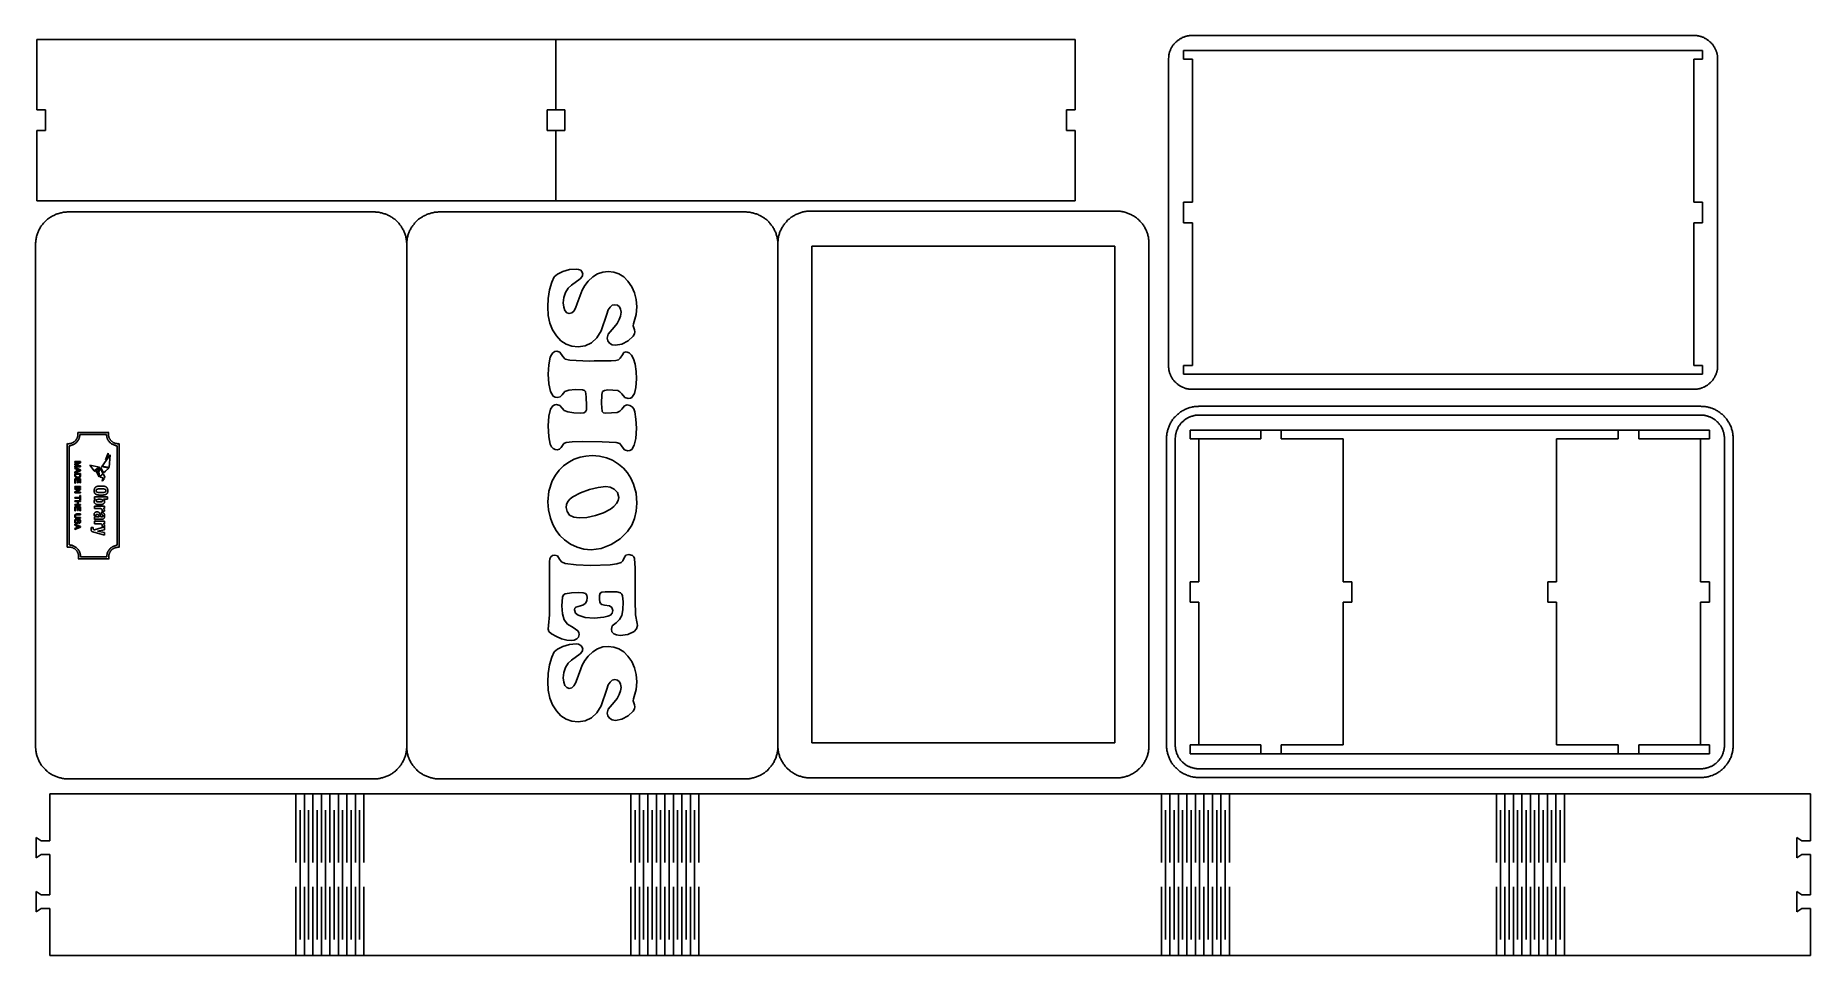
# Model space of a CAD drawing. Extents: x -522 to 522, y -270 to 270.
import ezdxf

# ---------------------------------------------------------------- set-up
doc = ezdxf.new("R2010")
doc.units = 0
doc.layers.get('0').update_dxf_attribs({"linetype": 'CONTINUOUS'})

msp = doc.modelspace()

# ---------------------------------------------------------------- linework, layer by layer
for p, q in [((-521.2, 268.2), (-521.2, 226.7)), ((-521.2, 268.2), (-215.9, 268.2)), ((-215.9, 268.2), (-215.9, 226.7)), ((-215.9, 268.2), (89.4, 268.2)), ((-215.9, 226.7), (-215.9, 268.2)), ((89.4, 226.7), (89.4, 268.2)), ((145.2, 261.2), (145, 260.8)), ((145.3, 261.5), (145.2, 261.2)), ((145.5, 261.9), (145.3, 261.5)), ((145.6, 262.3), (145.5, 261.9)), ((145.8, 262.6), (145.6, 262.3)), ((146, 263), (145.8, 262.6)), ((146.2, 263.4), (146, 263)), ((146.4, 263.7), (146.2, 263.4)), ((146.6, 264), (146.4, 263.7)), ((146.8, 264.4), (146.6, 264)), ((147, 264.7), (146.8, 264.4)), ((147.3, 265), (147, 264.7)), ((147.5, 265.3), (147.3, 265)), ((147.8, 265.6), (147.5, 265.3)), ((148, 265.9), (147.8, 265.6)), ((148.3, 266.2), (148, 265.9)), ((148.6, 266.5), (148.3, 266.2)), ((148.9, 266.8), (148.6, 266.5)), ((149.2, 267), (148.9, 266.8)), ((149.5, 267.3), (149.2, 267)), ((149.8, 267.6), (149.5, 267.3)), ((150.1, 267.8), (149.8, 267.6)), ((150.5, 268), (150.1, 267.8)), ((150.8, 268.2), (150.5, 268)), ((151.1, 268.5), (150.8, 268.2)), ((151.5, 268.7), (151.1, 268.5)), ((151.8, 268.8), (151.5, 268.7)), ((152.2, 269), (151.8, 268.8)), ((152.5, 269.2), (152.2, 269)), ((152.9, 269.4), (152.5, 269.2)), ((153.3, 269.5), (152.9, 269.4)), ((153.2, 256.5), (153.2, 261.6)), ((153.2, 261.6), (458.5, 261.6)), ((153.7, 269.7), (153.3, 269.5)), ((154, 269.8), (153.7, 269.7)), ((154.4, 269.9), (154, 269.8)), ((154.8, 270), (154.4, 269.9)), ((155.2, 270.1), (154.8, 270)), ((155.6, 270.2), (155.2, 270.1)), ((156, 270.3), (155.6, 270.2)), ((156.4, 270.3), (156, 270.3)), ((156.8, 270.4), (156.4, 270.3)), ((157.2, 270.4), (156.8, 270.4)), ((157.6, 270.4), (157.2, 270.4)), ((158, 270.5), (157.6, 270.4)), ((158.4, 270.5), (158, 270.5)), ((158.4, 270.5), (453.4, 270.5)), ((453.8, 270.5), (453.4, 270.5)), ((454.2, 270.4), (453.8, 270.5)), ((454.6, 270.4), (454.2, 270.4)), ((455, 270.4), (454.6, 270.4)), ((455.4, 270.3), (455, 270.4)), ((455.7, 270.3), (455.4, 270.3)), ((456.1, 270.2), (455.7, 270.3)), ((456.5, 270.1), (456.1, 270.2)), ((456.9, 270), (456.5, 270.1)), ((457.3, 269.9), (456.9, 270)), ((457.7, 269.8), (457.3, 269.9)), ((458.1, 269.7), (457.7, 269.8)), ((458.4, 269.5), (458.1, 269.7)), ((458.8, 269.4), (458.4, 269.5)), ((458.5, 256.5), (458.5, 261.6)), ((459.2, 269.2), (458.8, 269.4)), ((459.5, 269), (459.2, 269.2)), ((459.9, 268.8), (459.5, 269)), ((460.2, 268.7), (459.9, 268.8)), ((460.6, 268.5), (460.2, 268.7)), ((460.9, 268.2), (460.6, 268.5)), ((461.3, 268), (460.9, 268.2)), ((461.6, 267.8), (461.3, 268)), ((461.9, 267.6), (461.6, 267.8)), ((462.2, 267.3), (461.9, 267.6)), ((462.5, 267), (462.2, 267.3)), ((462.8, 266.8), (462.5, 267)), ((463.1, 266.5), (462.8, 266.8)), ((463.4, 266.2), (463.1, 266.5)), ((463.7, 265.9), (463.4, 266.2)), ((463.9, 265.6), (463.7, 265.9)), ((464.2, 265.3), (463.9, 265.6)), ((464.4, 265), (464.2, 265.3)), ((464.7, 264.7), (464.4, 265)), ((464.9, 264.4), (464.7, 264.7)), ((465.1, 264), (464.9, 264.4)), ((465.3, 263.7), (465.1, 264)), ((465.6, 263.4), (465.3, 263.7)), ((465.7, 263), (465.6, 263.4)), ((465.9, 262.6), (465.7, 263)), ((466.1, 262.3), (465.9, 262.6)), ((466.3, 261.9), (466.1, 262.3)), ((466.4, 261.5), (466.3, 261.9)), ((466.5, 261.2), (466.4, 261.5)), ((466.7, 260.8), (466.5, 261.2)), ((144.5, 258.1), (144.4, 256.5)), ((144.4, 75.7), (144.4, 256.5)), ((144.6, 258.9), (144.5, 258.5)), ((144.5, 258.5), (144.5, 258.1)), ((144.7, 259.6), (144.6, 259.2)), ((144.6, 259.2), (144.6, 258.9)), ((144.8, 260), (144.7, 259.6)), ((144.9, 260.4), (144.8, 260)), ((145, 260.8), (144.9, 260.4)), ((158.4, 256.5), (153.2, 256.5)), ((158.4, 172.5), (158.4, 256.5)), ((453.4, 172.5), (453.4, 256.5)), ((453.4, 256.5), (458.5, 256.5)), ((466.8, 260.4), (466.7, 260.8)), ((466.9, 260), (466.8, 260.4)), ((467, 259.6), (466.9, 260)), ((467.1, 259.2), (467, 259.6)), ((467.2, 258.9), (467.1, 259.2)), ((467.2, 258.5), (467.2, 258.9)), ((467.3, 258.1), (467.2, 258.5)), ((467.3, 257.7), (467.3, 258.1)), ((467.3, 257.3), (467.3, 257.7)), ((467.3, 257.3), (467.3, 75.7)), ((-521.2, 226.7), (-516, 226.7)), ((-516, 226.7), (-516, 214.7)), ((-221, 214.7), (-221, 226.7)), ((-221, 226.7), (-215.9, 226.7)), ((-215.9, 226.7), (-210.7, 226.7)), ((-210.7, 226.7), (-210.7, 214.7)), ((84.3, 214.7), (84.3, 226.7)), ((84.3, 226.7), (89.4, 226.7)), ((-516, 214.7), (-521.2, 214.7)), ((-521.2, 214.7), (-521.2, 173.2)), ((-215.9, 214.7), (-221, 214.7)), ((-210.7, 214.7), (-215.9, 214.7)), ((-215.9, 214.7), (-215.9, 173.2)), ((-215.9, 173.2), (-215.9, 214.7)), ((89.4, 214.7), (84.3, 214.7)), ((89.4, 173.2), (89.4, 214.7)), ((-215.9, 173.2), (-521.2, 173.2)), ((89.4, 173.2), (-215.9, 173.2)), ((-68.9, 167), (-69.5, 166.9)), ((-68.4, 167.1), (-68.9, 167)), ((-67.9, 167.2), (-68.4, 167.1)), ((-67.3, 167.2), (-67.9, 167.2)), ((-66.8, 167.2), (-67.3, 167.2)), ((-66.2, 167.2), (-66.8, 167.2)), ((113.8, 167.2), (-66.2, 167.2)), ((114.3, 167.2), (113.8, 167.2)), ((114.9, 167.2), (114.3, 167.2)), ((115.4, 167.2), (114.9, 167.2)), ((116, 167.1), (115.4, 167.2)), ((116.5, 167), (116, 167.1)), ((117.1, 166.9), (116.5, 167)), ((153.2, 160.4), (153.2, 172.5)), ((153.2, 172.5), (158.4, 172.5)), ((458.5, 172.5), (453.4, 172.5)), ((458.5, 160.4), (458.5, 172.5)), ((-519.4, 156.9), (-519.7, 156.5)), ((-519.2, 157.4), (-519.4, 156.9)), ((-518.9, 157.9), (-519.2, 157.4)), ((-518.6, 158.3), (-518.9, 157.9)), ((-518.3, 158.8), (-518.6, 158.3)), ((-517.9, 159.2), (-518.3, 158.8)), ((-517.6, 159.6), (-517.9, 159.2)), ((-517.2, 160.1), (-517.6, 159.6)), ((-516.9, 160.5), (-517.2, 160.1)), ((-516.5, 160.9), (-516.9, 160.5)), ((-516.1, 161.3), (-516.5, 160.9)), ((-515.7, 161.6), (-516.1, 161.3)), ((-515.3, 162), (-515.7, 161.6)), ((-514.9, 162.4), (-515.3, 162)), ((-514.5, 162.7), (-514.9, 162.4)), ((-514, 163), (-514.5, 162.7)), ((-513.6, 163.3), (-514, 163)), ((-513.1, 163.6), (-513.6, 163.3)), ((-512.7, 163.9), (-513.1, 163.6)), ((-512.2, 164.2), (-512.7, 163.9)), ((-511.7, 164.5), (-512.2, 164.2)), ((-511.2, 164.7), (-511.7, 164.5)), ((-510.7, 164.9), (-511.2, 164.7)), ((-510.2, 165.2), (-510.7, 164.9)), ((-509.7, 165.4), (-510.2, 165.2)), ((-509.2, 165.6), (-509.7, 165.4)), ((-508.7, 165.7), (-509.2, 165.6)), ((-508.2, 165.9), (-508.7, 165.7)), ((-507.6, 166), (-508.2, 165.9)), ((-507.1, 166.2), (-507.6, 166)), ((-506.6, 166.3), (-507.1, 166.2)), ((-506, 166.4), (-506.6, 166.3)), ((-505.5, 166.5), (-506, 166.4)), ((-504.9, 166.6), (-505.5, 166.5)), ((-504.4, 166.6), (-504.9, 166.6)), ((-503.9, 166.6), (-504.4, 166.6)), ((-503.3, 166.7), (-503.9, 166.6)), ((-502.8, 166.7), (-503.3, 166.7)), ((-322.8, 166.7), (-502.8, 166.7)), ((-322.2, 166.7), (-322.8, 166.7)), ((-321.7, 166.6), (-322.2, 166.7)), ((-321.1, 166.6), (-321.7, 166.6)), ((-320.6, 166.6), (-321.1, 166.6)), ((-320, 166.5), (-320.6, 166.6)), ((-319.5, 166.4), (-320, 166.5)), ((-319, 166.3), (-319.5, 166.4)), ((-318.4, 166.2), (-319, 166.3)), ((-317.9, 166), (-318.4, 166.2)), ((-317.4, 165.9), (-317.9, 166)), ((-316.8, 165.7), (-317.4, 165.9)), ((-316.3, 165.6), (-316.8, 165.7)), ((-315.8, 165.4), (-316.3, 165.6)), ((-315.3, 165.2), (-315.8, 165.4)), ((-314.8, 164.9), (-315.3, 165.2)), ((-314.3, 164.7), (-314.8, 164.9)), ((-313.8, 164.5), (-314.3, 164.7)), ((-313.3, 164.2), (-313.8, 164.5)), ((-312.9, 163.9), (-313.3, 164.2)), ((-312.4, 163.6), (-312.9, 163.9)), ((-311.9, 163.3), (-312.4, 163.6)), ((-311.5, 163), (-311.9, 163.3)), ((-311.1, 162.7), (-311.5, 163)), ((-310.6, 162.4), (-311.1, 162.7)), ((-310.2, 162), (-310.6, 162.4)), ((-309.8, 161.6), (-310.2, 162)), ((-309.4, 161.3), (-309.8, 161.6)), ((-309, 160.9), (-309.4, 161.3)), ((-308.6, 160.5), (-309, 160.9)), ((-308.3, 160.1), (-308.6, 160.5)), ((-307.9, 159.6), (-308.3, 160.1)), ((-307.6, 159.2), (-307.9, 159.6)), ((-307.3, 158.8), (-307.6, 159.2)), ((-306.9, 158.3), (-307.3, 158.8)), ((-306.6, 157.9), (-306.9, 158.3)), ((-306.4, 157.4), (-306.6, 157.9)), ((-306.1, 156.9), (-306.4, 157.4)), ((-305.8, 156.5), (-306.1, 156.9)), ((-301.2, 156.9), (-301.4, 156.5)), ((-300.9, 157.4), (-301.2, 156.9)), ((-300.6, 157.9), (-300.9, 157.4)), ((-300.3, 158.3), (-300.6, 157.9)), ((-300, 158.8), (-300.3, 158.3)), ((-299.7, 159.2), (-300, 158.8)), ((-299.3, 159.6), (-299.7, 159.2)), ((-299, 160.1), (-299.3, 159.6)), ((-298.6, 160.5), (-299, 160.1)), ((-298.2, 160.9), (-298.6, 160.5)), ((-297.8, 161.3), (-298.2, 160.9)), ((-297.4, 161.6), (-297.8, 161.3)), ((-297, 162), (-297.4, 161.6)), ((-296.6, 162.4), (-297, 162)), ((-296.2, 162.7), (-296.6, 162.4)), ((-295.7, 163), (-296.2, 162.7)), ((-295.3, 163.3), (-295.7, 163)), ((-294.8, 163.6), (-295.3, 163.3)), ((-294.4, 163.9), (-294.8, 163.6)), ((-293.9, 164.2), (-294.4, 163.9)), ((-293.4, 164.5), (-293.9, 164.2)), ((-292.9, 164.7), (-293.4, 164.5)), ((-292.4, 164.9), (-292.9, 164.7)), ((-291.9, 165.2), (-292.4, 164.9)), ((-291.4, 165.4), (-291.9, 165.2)), ((-290.9, 165.6), (-291.4, 165.4)), ((-290.4, 165.7), (-290.9, 165.6)), ((-289.9, 165.9), (-290.4, 165.7)), ((-289.4, 166), (-289.9, 165.9)), ((-288.8, 166.2), (-289.4, 166)), ((-288.3, 166.3), (-288.8, 166.2)), ((-287.7, 166.4), (-288.3, 166.3)), ((-287.2, 166.5), (-287.7, 166.4)), ((-286.7, 166.6), (-287.2, 166.5)), ((-286.1, 166.6), (-286.7, 166.6)), ((-285.6, 166.6), (-286.1, 166.6)), ((-285, 166.7), (-285.6, 166.6)), ((-284.5, 166.7), (-285, 166.7)), ((-104.5, 166.7), (-284.5, 166.7)), ((-103.9, 166.7), (-104.5, 166.7)), ((-103.4, 166.6), (-103.9, 166.7)), ((-102.8, 166.6), (-103.4, 166.6)), ((-102.3, 166.6), (-102.8, 166.6)), ((-101.8, 166.5), (-102.3, 166.6)), ((-101.2, 166.4), (-101.8, 166.5)), ((-100.7, 166.3), (-101.2, 166.4)), ((-100.1, 166.2), (-100.7, 166.3)), ((-99.6, 166), (-100.1, 166.2)), ((-99.1, 165.9), (-99.6, 166)), ((-98.6, 165.7), (-99.1, 165.9)), ((-98, 165.6), (-98.6, 165.7)), ((-97.5, 165.4), (-98, 165.6)), ((-97, 165.2), (-97.5, 165.4)), ((-96.5, 164.9), (-97, 165.2)), ((-96, 164.7), (-96.5, 164.9)), ((-95.5, 164.5), (-96, 164.7)), ((-95.1, 164.2), (-95.5, 164.5)), ((-94.6, 163.9), (-95.1, 164.2)), ((-94.1, 163.6), (-94.6, 163.9)), ((-93.7, 163.3), (-94.1, 163.6)), ((-93.2, 163), (-93.7, 163.3)), ((-92.8, 162.7), (-93.2, 163)), ((-92.4, 162.4), (-92.8, 162.7)), ((-91.9, 162), (-92.4, 162.4)), ((-91.5, 161.6), (-91.9, 162)), ((-91.1, 161.3), (-91.5, 161.6)), ((-90.7, 160.9), (-91.1, 161.3)), ((-90.4, 160.5), (-90.7, 160.9)), ((-90, 160.1), (-90.4, 160.5)), ((-89.7, 159.6), (-90, 160.1)), ((-89.3, 159.2), (-89.7, 159.6)), ((-89, 158.8), (-89.3, 159.2)), ((-88.7, 158.3), (-89, 158.8)), ((-88.4, 157.9), (-88.7, 158.3)), ((-88.1, 157.4), (-88.4, 157.9)), ((-87.8, 156.9), (-88.1, 157.4)), ((-87.5, 156.5), (-87.8, 156.9)), ((-83.2, 157), (-83.4, 156.5)), ((-82.9, 157.5), (-83.2, 157)), ((-82.6, 158), (-82.9, 157.5)), ((-82.3, 158.4), (-82.6, 158)), ((-82, 158.9), (-82.3, 158.4)), ((-81.7, 159.3), (-82, 158.9)), ((-81.4, 159.8), (-81.7, 159.3)), ((-81, 160.2), (-81.4, 159.8)), ((-80.7, 160.6), (-81, 160.2)), ((-80.3, 161), (-80.7, 160.6)), ((-80, 161.4), (-80.3, 161)), ((-79.6, 161.8), (-80, 161.4)), ((-79.2, 162.2), (-79.6, 161.8)), ((-78.8, 162.5), (-79.2, 162.2)), ((-78.3, 162.9), (-78.8, 162.5)), ((-77.9, 163.2), (-78.3, 162.9)), ((-77.5, 163.6), (-77.9, 163.2)), ((-77, 163.9), (-77.5, 163.6)), ((-76.6, 164.2), (-77, 163.9)), ((-76.1, 164.5), (-76.6, 164.2)), ((-75.6, 164.7), (-76.1, 164.5)), ((-75.2, 165), (-75.6, 164.7)), ((-74.7, 165.3), (-75.2, 165)), ((-74.2, 165.5), (-74.7, 165.3)), ((-73.7, 165.7), (-74.2, 165.5)), ((-73.2, 165.9), (-73.7, 165.7)), ((-72.7, 166.1), (-73.2, 165.9)), ((-72.1, 166.3), (-72.7, 166.1)), ((-71.6, 166.4), (-72.1, 166.3)), ((-71.1, 166.6), (-71.6, 166.4)), ((-70.6, 166.7), (-71.1, 166.6)), ((-70, 166.8), (-70.6, 166.7)), ((-69.5, 166.9), (-70, 166.8)), ((117.6, 166.8), (117.1, 166.9)), ((118.1, 166.7), (117.6, 166.8)), ((118.7, 166.6), (118.1, 166.7)), ((119.2, 166.4), (118.7, 166.6)), ((119.7, 166.3), (119.2, 166.4)), ((120.2, 166.1), (119.7, 166.3)), ((120.7, 165.9), (120.2, 166.1)), ((121.2, 165.7), (120.7, 165.9)), ((121.7, 165.5), (121.2, 165.7)), ((122.2, 165.3), (121.7, 165.5)), ((122.7, 165), (122.2, 165.3)), ((123.2, 164.7), (122.7, 165)), ((123.7, 164.5), (123.2, 164.7)), ((124.1, 164.2), (123.7, 164.5)), ((124.6, 163.9), (124.1, 164.2)), ((125, 163.6), (124.6, 163.9)), ((125.5, 163.2), (125, 163.6)), ((125.9, 162.9), (125.5, 163.2)), ((126.3, 162.5), (125.9, 162.9)), ((126.7, 162.2), (126.3, 162.5)), ((127.1, 161.8), (126.7, 162.2)), ((127.5, 161.4), (127.1, 161.8)), ((127.9, 161), (127.5, 161.4)), ((128.3, 160.6), (127.9, 161)), ((128.6, 160.2), (128.3, 160.6)), ((129, 159.8), (128.6, 160.2)), ((129.3, 159.3), (129, 159.8)), ((129.6, 158.9), (129.3, 159.3)), ((129.9, 158.4), (129.6, 158.9)), ((130.2, 158), (129.9, 158.4)), ((130.5, 157.5), (130.2, 158)), ((130.7, 157), (130.5, 157.5)), ((131, 156.5), (130.7, 157)), ((158.4, 160.4), (153.2, 160.4)), ((158.4, 76.5), (158.4, 160.4)), ((453.4, 160.4), (458.5, 160.4)), ((453.4, 76.5), (453.4, 160.4)), ((-521.8, 149.2), (-521.9, 148.6)), ((-521.9, 148.6), (-521.9, 148.1)), ((-521.9, 148.1), (-521.9, 147.5)), ((-521.9, 147.5), (-521.9, -147.5)), ((-521.7, 150.2), (-521.8, 149.7)), ((-521.8, 149.7), (-521.8, 149.2)), ((-521.6, 150.8), (-521.7, 150.2)), ((-521.5, 151.3), (-521.6, 150.8)), ((-521.4, 151.9), (-521.5, 151.3)), ((-521.3, 152.4), (-521.4, 151.9)), ((-521.1, 152.9), (-521.3, 152.4)), ((-521, 153.4), (-521.1, 152.9)), ((-520.8, 154), (-521, 153.4)), ((-520.6, 154.5), (-520.8, 154)), ((-520.4, 155), (-520.6, 154.5)), ((-520.2, 155.5), (-520.4, 155)), ((-520, 156), (-520.2, 155.5)), ((-519.7, 156.5), (-520, 156)), ((-305.6, 156), (-305.8, 156.5)), ((-305.3, 155.5), (-305.6, 156)), ((-305.1, 155), (-305.3, 155.5)), ((-304.9, 154.5), (-305.1, 155)), ((-304.7, 154), (-304.9, 154.5)), ((-304.5, 153.4), (-304.7, 154)), ((-304.4, 152.9), (-304.5, 153.4)), ((-304.2, 152.4), (-304.4, 152.9)), ((-304.1, 151.9), (-304.2, 152.4)), ((-304, 151.3), (-304.1, 151.9)), ((-303.9, 150.8), (-304, 151.3)), ((-303.8, 150.2), (-303.9, 150.8)), ((-303.7, 149.7), (-303.8, 150.2)), ((-303.7, 149.2), (-303.7, 149.7)), ((-303.6, 148.6), (-303.7, 149.2)), ((-303.5, 149.7), (-303.6, 149.2)), ((-303.6, 149.2), (-303.6, 148.6)), ((-303.6, 148.6), (-303.6, 148.1)), ((-303.6, 148.1), (-303.6, 148.6)), ((-303.6, 147.5), (-303.6, 148.1)), ((-303.6, -147.5), (-303.6, 147.5)), ((-303.4, 150.2), (-303.5, 149.7)), ((-303.3, 151.3), (-303.4, 150.8)), ((-303.4, 150.8), (-303.4, 150.2)), ((-303.1, 151.9), (-303.3, 151.3)), ((-303, 152.4), (-303.1, 151.9)), ((-302.9, 152.9), (-303, 152.4)), ((-302.7, 153.4), (-302.9, 152.9)), ((-302.5, 154), (-302.7, 153.4)), ((-302.3, 154.5), (-302.5, 154)), ((-302.1, 155), (-302.3, 154.5)), ((-301.9, 155.5), (-302.1, 155)), ((-301.7, 156), (-301.9, 155.5)), ((-301.4, 156.5), (-301.7, 156)), ((-87.3, 156), (-87.5, 156.5)), ((-87.1, 155.5), (-87.3, 156)), ((-86.8, 155), (-87.1, 155.5)), ((-86.6, 154.5), (-86.8, 155)), ((-86.4, 154), (-86.6, 154.5)), ((-86.3, 153.4), (-86.4, 154)), ((-86.1, 152.9), (-86.3, 153.4)), ((-86, 152.4), (-86.1, 152.9)), ((-85.8, 151.9), (-86, 152.4)), ((-85.7, 151.3), (-85.8, 151.9)), ((-85.6, 150.8), (-85.7, 151.3)), ((-85.5, 150.2), (-85.6, 150.8)), ((-85.4, 149.7), (-85.5, 150.2)), ((-85.2, 150.3), (-85.4, 148.6)), ((-85.4, 149.2), (-85.4, 149.7)), ((-85.4, 148.6), (-85.4, 149.2)), ((-85.4, 148.3), (-85.4, 148.6)), ((-85.4, 148.1), (-85.4, 148.3)), ((-85.4, 148.1), (-85.3, -148)), ((-85.1, 151.3), (-85.2, 150.8)), ((-85.2, 150.8), (-85.2, 150.3)), ((-85, 151.9), (-85.1, 151.3)), ((-84.9, 152.4), (-85, 151.9)), ((-84.7, 152.9), (-84.9, 152.4)), ((-84.6, 153.5), (-84.7, 152.9)), ((-84.4, 154), (-84.6, 153.5)), ((-84.3, 154.5), (-84.4, 154)), ((-84.1, 155), (-84.3, 154.5)), ((-83.9, 155.5), (-84.1, 155)), ((-83.6, 156), (-83.9, 155.5)), ((-83.4, 156.5), (-83.6, 156)), ((-65.3, 146.6), (112.9, 146.6)), ((-65.3, 146.6), (-65.3, -145.5)), ((112.9, -145.5), (112.9, 146.6)), ((131.2, 156), (131, 156.5)), ((131.4, 155.5), (131.2, 156)), ((131.6, 155), (131.4, 155.5)), ((131.8, 154.5), (131.6, 155)), ((132, 154), (131.8, 154.5)), ((132.2, 153.5), (132, 154)), ((132.3, 152.9), (132.2, 153.5)), ((132.4, 152.4), (132.3, 152.9)), ((132.6, 151.9), (132.4, 152.4)), ((132.7, 151.3), (132.6, 151.9)), ((132.7, 150.8), (132.7, 151.3)), ((132.8, 150.3), (132.7, 150.8)), ((132.9, 149.7), (132.8, 150.3)), ((132.9, 148.1), (132.9, 149.7)), ((132.9, -146.9), (132.9, 148.1)), ((-219.6, 120.9), (-218.3, 125.5)), ((-218.3, 125.5), (-216.9, 128.5)), ((-216.9, 128.5), (-215, 130.2)), ((-215, 130.2), (-211.8, 131.7)), ((-211.8, 131.7), (-207.9, 132.8)), ((-207.9, 132.8), (-204, 133.1)), ((-201.6, 127.4), (-206.8, 123.7)), ((-204, 133.1), (-202.5, 132.9)), ((-202.5, 132.9), (-201.3, 132.4)), ((-200.5, 128.7), (-201.6, 127.4)), ((-201.3, 132.4), (-200.4, 131.4)), ((-200.1, 130.1), (-200.5, 128.7)), ((-200.4, 131.4), (-200.1, 130.1)), ((-198.8, 123.5), (-196.9, 126)), ((-196.9, 126), (-194.2, 128.5)), ((-194.2, 128.5), (-191.4, 130.3)), ((-191.4, 130.3), (-188.3, 131.4)), ((-188.3, 131.4), (-185.1, 131.8)), ((-185.1, 131.8), (-181.9, 131.4)), ((-181.9, 131.4), (-178.8, 130.3)), ((-178.8, 130.3), (-175.9, 128.5)), ((-175.9, 128.5), (-173.5, 126)), ((-173.5, 126), (-171.2, 122.7)), ((-220.7, 111), (-220.4, 115.8)), ((-220.4, 115.8), (-219.6, 120.9)), ((-211.2, 116.4), (-211.6, 113.2)), ((-210.2, 119.4), (-211.2, 116.4)), ((-208.7, 122), (-210.2, 119.4)), ((-206.8, 123.7), (-208.7, 122)), ((-203.4, 112.8), (-200.4, 120.8)), ((-200.4, 120.8), (-198.8, 123.5)), ((-171.2, 122.7), (-169.6, 119.1)), ((-169.6, 119.1), (-168.6, 115.2)), ((-168.6, 115.2), (-168.3, 110.9)), ((-220.4, 105.9), (-220.7, 111)), ((-219.4, 101.4), (-220.4, 105.9)), ((-211.6, 113.2), (-211.3, 110.8)), ((-211.3, 110.8), (-210.6, 108.8)), ((-210.6, 108.8), (-209.4, 107.5)), ((-209.4, 107.5), (-208, 107.1)), ((-208, 107.1), (-206.6, 107.4)), ((-206.6, 107.4), (-205.4, 108.4)), ((-205.4, 108.4), (-204.4, 110.2)), ((-204.4, 110.2), (-203.4, 112.8)), ((-186, 106.6), (-189.3, 96.8)), ((-185.1, 109.1), (-186, 106.6)), ((-184, 110.8), (-185.1, 109.1)), ((-182.7, 111.9), (-184, 110.8)), ((-181.2, 112.2), (-182.7, 111.9)), ((-179.7, 111.9), (-181.2, 112.2)), ((-178.5, 111), (-179.7, 111.9)), ((-178.6, 103.4), (-177.8, 105.5)), ((-177.8, 109.6), (-178.5, 111)), ((-177.5, 107.7), (-177.8, 109.6)), ((-177.8, 105.5), (-177.5, 107.7)), ((-168.7, 106.5), (-170.2, 100.9)), ((-168.3, 110.9), (-168.7, 106.5)), ((-217.8, 97.4), (-219.4, 101.4)), ((-215.6, 93.8), (-217.8, 97.4)), ((-189.3, 96.8), (-191.8, 92.7)), ((-185.8, 92.5), (-185.2, 94.9)), ((-185.2, 94.9), (-181.7, 99)), ((-181.7, 99), (-179.9, 101.2)), ((-179.9, 101.2), (-178.6, 103.4)), ((-169.7, 95), (-170.5, 93.7)), ((-170.2, 100.9), (-170.4, 99.7)), ((-170.4, 99.7), (-169.7, 97.5)), ((-169.7, 97.5), (-169.5, 96.3)), ((-169.5, 96.3), (-169.7, 95)), ((-218.5, 82.8), (-217.6, 83.9)), ((-217.6, 83.9), (-216.5, 84.6)), ((-216.5, 84.6), (-215.4, 84.9)), ((-212.9, 91), (-215.6, 93.8)), ((-215.4, 84.9), (-213.5, 84.3)), ((-213.5, 84.3), (-211.8, 81.7)), ((-209.9, 89), (-212.9, 91)), ((-206.5, 87.8), (-209.9, 89)), ((-202.8, 87.4), (-206.5, 87.8)), ((-198.6, 88), (-202.8, 87.4)), ((-194.9, 89.7), (-198.6, 88)), ((-191.8, 92.7), (-194.9, 89.7)), ((-185.4, 90.9), (-185.8, 92.5)), ((-184.3, 89.5), (-185.4, 90.9)), ((-182.8, 88.6), (-184.3, 89.5)), ((-180.9, 88.3), (-182.8, 88.6)), ((-177.2, 89), (-180.9, 88.3)), ((-173.4, 91), (-177.2, 89)), ((-176.8, 82.8), (-175.9, 84)), ((-175.9, 84), (-174.5, 84.4)), ((-174.5, 84.4), (-172.8, 83.9)), ((-170.5, 93.7), (-173.4, 91)), ((-172.8, 83.9), (-171.4, 82.6)), ((-220.4, 71.4), (-220.1, 76.9)), ((-220.1, 76.9), (-219.2, 81.3)), ((-219.2, 81.3), (-218.5, 82.8)), ((-211.8, 81.7), (-210.5, 80.2)), ((-210.5, 80.2), (-207.7, 79.6)), ((-207.7, 79.6), (-196.4, 79)), ((-196.4, 79), (-193.4, 79.1)), ((-193.4, 79.1), (-183.3, 79.2)), ((-183.3, 79.2), (-180.6, 79.3)), ((-180.6, 79.3), (-179.1, 79.8)), ((-179.1, 79.8), (-178, 80.8)), ((-178, 80.8), (-176.8, 82.8)), ((-171.4, 82.6), (-170.2, 80.3)), ((-170.2, 80.3), (-169.3, 77.2)), ((-169.3, 77.2), (-168.7, 72.9)), ((144.4, 75.7), (144.4, 75.3)), ((144.4, 75.3), (144.5, 74.9)), ((144.5, 74.9), (144.5, 74.5)), ((144.5, 74.5), (144.6, 74.1)), ((144.6, 74.1), (144.6, 73.7)), ((144.6, 73.7), (144.7, 73.3)), ((144.7, 73.3), (144.8, 72.9)), ((153.2, 71.3), (153.2, 76.5)), ((153.2, 76.5), (158.4, 76.5)), ((458.5, 76.5), (453.4, 76.5)), ((458.5, 71.3), (458.5, 76.5)), ((466.9, 72.9), (467, 73.3)), ((467, 73.3), (467.1, 73.7)), ((467.1, 73.7), (467.2, 74.1)), ((467.2, 74.5), (467.3, 74.9)), ((467.2, 74.1), (467.2, 74.5)), ((467.3, 75.3), (467.3, 75.7)), ((467.3, 74.9), (467.3, 75.3)), ((-220.1, 65.6), (-220.4, 71.4)), ((-219.1, 61.2), (-220.1, 65.6)), ((-168.8, 63.5), (-169.7, 59.9)), ((-168.5, 68.5), (-168.8, 63.5)), ((-168.7, 72.9), (-168.5, 68.5)), ((144.8, 72.9), (144.9, 72.5)), ((144.9, 72.5), (145, 72.1)), ((145, 72.1), (145.2, 71.8)), ((145.2, 71.8), (145.3, 71.4)), ((145.3, 71.4), (145.5, 71)), ((145.5, 71), (145.6, 70.7)), ((145.6, 70.7), (145.8, 70.3)), ((145.8, 70.3), (146, 69.9)), ((146, 69.9), (146.2, 69.6)), ((146.2, 69.6), (146.4, 69.2)), ((146.4, 69.2), (146.6, 68.9)), ((146.6, 68.9), (146.8, 68.6)), ((146.8, 68.6), (147, 68.2)), ((147, 68.2), (147.3, 67.9)), ((147.3, 67.9), (147.5, 67.6)), ((147.5, 67.6), (147.8, 67.3)), ((147.8, 67.3), (148, 67)), ((148, 67), (148.3, 66.7)), ((148.3, 66.7), (148.6, 66.4)), ((148.6, 66.4), (148.9, 66.2)), ((148.9, 66.2), (149.2, 65.9)), ((149.2, 65.9), (149.5, 65.6)), ((149.5, 65.6), (149.8, 65.4)), ((149.8, 65.4), (150.1, 65.1)), ((150.1, 65.1), (150.5, 64.9)), ((150.5, 64.9), (150.8, 64.7)), ((150.8, 64.7), (151.1, 64.5)), ((151.1, 64.5), (151.5, 64.3)), ((151.5, 64.3), (151.8, 64.1)), ((151.8, 64.1), (152.2, 63.9)), ((152.2, 63.9), (152.5, 63.7)), ((152.5, 63.7), (152.9, 63.6)), ((152.9, 63.6), (153.3, 63.4)), ((153.2, 71.3), (458.5, 71.3)), ((153.3, 63.4), (153.7, 63.3)), ((153.7, 63.3), (154, 63.2)), ((154, 63.2), (154.4, 63)), ((154.4, 63), (154.8, 62.9)), ((154.8, 62.9), (155.2, 62.8)), ((155.2, 62.8), (155.6, 62.7)), ((155.6, 62.7), (156, 62.7)), ((156, 62.7), (156.4, 62.6)), ((455.4, 62.6), (455.7, 62.7)), ((455.7, 62.7), (456.1, 62.7)), ((456.1, 62.7), (456.5, 62.8)), ((456.5, 62.8), (456.9, 62.9)), ((456.9, 62.9), (457.3, 63)), ((457.3, 63), (457.7, 63.2)), ((457.7, 63.2), (458.1, 63.3)), ((458.1, 63.3), (458.4, 63.4)), ((458.4, 63.4), (458.8, 63.6)), ((458.8, 63.6), (459.2, 63.7)), ((459.2, 63.7), (459.5, 63.9)), ((459.5, 63.9), (459.9, 64.1)), ((459.9, 64.1), (460.2, 64.3)), ((460.2, 64.3), (460.6, 64.5)), ((460.6, 64.5), (460.9, 64.7)), ((460.9, 64.7), (461.3, 64.9)), ((461.3, 64.9), (461.6, 65.1)), ((461.6, 65.1), (461.9, 65.4)), ((461.9, 65.4), (462.2, 65.6)), ((462.2, 65.6), (462.5, 65.9)), ((462.5, 65.9), (462.8, 66.2)), ((462.8, 66.2), (463.1, 66.4)), ((463.1, 66.4), (463.4, 66.7)), ((463.4, 66.7), (463.7, 67)), ((463.7, 67), (463.9, 67.3)), ((463.9, 67.3), (464.2, 67.6)), ((464.2, 67.6), (464.4, 67.9)), ((464.4, 67.9), (464.7, 68.2)), ((464.7, 68.2), (464.9, 68.6)), ((464.9, 68.6), (465.1, 68.9)), ((465.1, 68.9), (465.3, 69.2)), ((465.3, 69.2), (465.6, 69.6)), ((465.6, 69.6), (465.7, 69.9)), ((465.7, 69.9), (465.9, 70.3)), ((465.9, 70.3), (466.1, 70.7)), ((466.1, 70.7), (466.3, 71)), ((466.3, 71), (466.4, 71.4)), ((466.4, 71.4), (466.5, 71.8)), ((466.5, 71.8), (466.7, 72.1)), ((466.7, 72.1), (466.8, 72.5)), ((466.8, 72.5), (466.9, 72.9)), ((-217.4, 58.5), (-219.1, 61.2)), ((-219.1, 50.7), (-217.6, 52.8)), ((-217.6, 52.8), (-216.6, 53.4)), ((-216.3, 57.9), (-217.4, 58.5)), ((-216.6, 53.4), (-215.5, 53.5)), ((-215.1, 57.6), (-216.3, 57.9)), ((-215.5, 53.5), (-213.6, 53)), ((-213.4, 58), (-215.1, 57.6)), ((-213.6, 53), (-212.2, 51.4)), ((-212.2, 59.2), (-213.4, 58)), ((-210.7, 61.1), (-212.2, 59.2)), ((-208.3, 62), (-210.7, 61.1)), ((-204.6, 62.3), (-208.3, 62)), ((-200.3, 62.1), (-204.6, 62.3)), ((-199.1, 61.7), (-200.3, 62.1)), ((-198.5, 61.1), (-199.1, 61.7)), ((-198, 58.1), (-198.5, 61.1)), ((-197.8, 52.7), (-198, 58.1)), ((-197.9, 50.4), (-197.8, 52.7)), ((-188.9, 59.4), (-189, 54.1)), ((-189, 54.1), (-188.6, 49.4)), ((-188.5, 61.1), (-188.9, 59.4)), ((-187.4, 61.8), (-188.5, 61.1)), ((-185.3, 62.1), (-187.4, 61.8)), ((-179.5, 61.7), (-185.3, 62.1)), ((-178.2, 61), (-179.5, 61.7)), ((-177.2, 59.8), (-178.2, 61)), ((-175.4, 57.6), (-177.2, 59.8)), ((-177.2, 50.7), (-175.6, 52.8)), ((-175.6, 52.8), (-173.9, 53.3)), ((-173.3, 57), (-175.4, 57.6)), ((-173.9, 53.3), (-172.4, 53)), ((-172.1, 57.2), (-173.3, 57)), ((-172.4, 53), (-171.1, 52.2)), ((-171.2, 57.7), (-172.1, 57.2)), ((-169.7, 59.9), (-171.2, 57.7)), ((156.4, 62.6), (156.8, 62.6)), ((156.8, 62.6), (157.2, 62.5)), ((157.2, 62.5), (157.6, 62.5)), ((157.6, 62.5), (454.2, 62.5)), ((159.6, 52.3), (159.1, 52.2)), ((160.1, 52.3), (159.6, 52.3)), ((160.7, 52.4), (160.1, 52.3)), ((161.2, 52.4), (160.7, 52.4)), ((161.8, 52.4), (161.2, 52.4)), ((162.3, 52.5), (161.8, 52.4)), ((457.3, 52.5), (162.3, 52.5)), ((454.2, 62.5), (454.6, 62.5)), ((454.6, 62.5), (455, 62.6)), ((455, 62.6), (455.4, 62.6)), ((457.9, 52.4), (457.3, 52.5)), ((458.4, 52.4), (457.9, 52.4)), ((459, 52.4), (458.4, 52.4)), ((459.5, 52.3), (459, 52.4)), ((460, 52.3), (459.5, 52.3)), ((460.6, 52.2), (460, 52.3)), ((-220.4, 41), (-220.1, 46.7)), ((-220.1, 46.7), (-219.1, 50.7)), ((-212.2, 51.4), (-211, 49.9)), ((-211, 49.9), (-208.8, 49.1)), ((-208.8, 49.1), (-205.4, 48.6)), ((-205.4, 48.6), (-201.2, 48.5)), ((-201.2, 48.5), (-199.4, 48.6)), ((-199.4, 48.6), (-198.4, 49.2)), ((-198.4, 49.2), (-197.9, 50.4)), ((-188.6, 49.4), (-187.9, 48.7)), ((-187.9, 48.7), (-186.6, 48.5)), ((-186.6, 48.5), (-179.8, 48.9)), ((-179.8, 48.9), (-178.2, 49.6)), ((-178.2, 49.6), (-177.2, 50.7)), ((-171.1, 52.2), (-170.1, 50.9)), ((-170.1, 50.9), (-169.4, 49.2)), ((-169.4, 49.2), (-168.8, 44.9)), ((-168.8, 44.9), (-168.5, 39.5)), ((145.4, 42.2), (145.1, 41.7)), ((145.6, 42.7), (145.4, 42.2)), ((145.9, 43.2), (145.6, 42.7)), ((146.2, 43.7), (145.9, 43.2)), ((146.5, 44.1), (146.2, 43.7)), ((146.8, 44.6), (146.5, 44.1)), ((147.1, 45), (146.8, 44.6)), ((147.5, 45.4), (147.1, 45)), ((147.8, 45.8), (147.5, 45.4)), ((148.2, 46.2), (147.8, 45.8)), ((148.6, 46.6), (148.2, 46.2)), ((149, 47), (148.6, 46.6)), ((149.4, 47.4), (149, 47)), ((149.8, 47.8), (149.4, 47.4)), ((150.2, 48.1), (149.8, 47.8)), ((150.6, 48.5), (150.2, 48.1)), ((151.1, 48.8), (150.6, 48.5)), ((151.2, 41.8), (151, 41.5)), ((151.5, 49.1), (151.1, 48.8)), ((151.5, 42.2), (151.2, 41.8)), ((152, 49.4), (151.5, 49.1)), ((151.7, 42.5), (151.5, 42.2)), ((152, 42.8), (151.7, 42.5)), ((152.4, 49.7), (152, 49.4)), ((152.3, 43.1), (152, 42.8)), ((152.6, 43.3), (152.3, 43.1)), ((152.9, 50), (152.4, 49.7)), ((152.9, 43.6), (152.6, 43.3)), ((153.4, 50.2), (152.9, 50)), ((153.1, 43.9), (152.9, 43.6)), ((153.5, 44.1), (153.1, 43.9)), ((153.9, 50.5), (153.4, 50.2)), ((153.8, 44.4), (153.5, 44.1)), ((154.1, 44.6), (153.8, 44.4)), ((154.4, 50.7), (153.9, 50.5)), ((154.4, 44.9), (154.1, 44.6)), ((154.9, 50.9), (154.4, 50.7)), ((154.7, 45.1), (154.4, 44.9)), ((155.1, 45.3), (154.7, 45.1)), ((155.4, 51.1), (154.9, 50.9)), ((155.4, 45.5), (155.1, 45.3)), ((155.9, 51.3), (155.4, 51.1)), ((155.8, 45.7), (155.4, 45.5)), ((156.1, 45.9), (155.8, 45.7)), ((156.4, 51.5), (155.9, 51.3)), ((156.5, 46), (156.1, 45.9)), ((156.9, 51.7), (156.4, 51.5)), ((156.9, 46.2), (156.5, 46)), ((157.4, 51.8), (156.9, 51.7)), ((157.2, 46.3), (156.9, 46.2)), ((157.6, 46.5), (157.2, 46.3)), ((158, 52), (157.4, 51.8)), ((158, 46.6), (157.6, 46.5)), ((158.5, 52.1), (158, 52)), ((158.4, 46.7), (158, 46.6)), ((158.8, 46.8), (158.4, 46.7)), ((159.1, 52.2), (158.5, 52.1)), ((159.1, 46.9), (158.8, 46.8)), ((159.5, 47), (159.1, 46.9)), ((159.9, 47.1), (159.5, 47)), ((160.3, 47.2), (159.9, 47.1)), ((160.7, 47.2), (160.3, 47.2)), ((161.1, 47.2), (160.7, 47.2)), ((161.5, 47.3), (161.1, 47.2)), ((161.9, 47.3), (161.5, 47.3)), ((162.3, 47.3), (161.9, 47.3)), ((162.3, 47.3), (457.3, 47.3)), ((457.7, 47.3), (457.3, 47.3)), ((458.1, 47.3), (457.7, 47.3)), ((458.5, 47.2), (458.1, 47.3)), ((458.9, 47.2), (458.5, 47.2)), ((459.3, 47.2), (458.9, 47.2)), ((459.7, 47.1), (459.3, 47.2)), ((460.1, 47), (459.7, 47.1)), ((460.5, 46.9), (460.1, 47)), ((460.9, 46.8), (460.5, 46.9)), ((461.1, 52.1), (460.6, 52.2)), ((461.3, 46.7), (460.9, 46.8)), ((461.7, 52), (461.1, 52.1)), ((461.6, 46.6), (461.3, 46.7)), ((462, 46.5), (461.6, 46.6)), ((462.2, 51.8), (461.7, 52)), ((462.4, 46.3), (462, 46.5)), ((462.7, 51.7), (462.2, 51.8)), ((462.8, 46.2), (462.4, 46.3)), ((463.2, 51.5), (462.7, 51.7)), ((463.1, 46), (462.8, 46.2)), ((463.5, 45.9), (463.1, 46)), ((463.8, 51.3), (463.2, 51.5)), ((463.9, 45.7), (463.5, 45.9)), ((464.3, 51.1), (463.8, 51.3)), ((464.2, 45.5), (463.9, 45.7)), ((464.5, 45.3), (464.2, 45.5)), ((464.8, 50.9), (464.3, 51.1)), ((464.9, 45.1), (464.5, 45.3)), ((465.3, 50.7), (464.8, 50.9)), ((465.2, 44.9), (464.9, 45.1)), ((465.5, 44.6), (465.2, 44.9)), ((465.8, 50.5), (465.3, 50.7)), ((465.9, 44.4), (465.5, 44.6)), ((466.3, 50.2), (465.8, 50.5)), ((466.2, 44.1), (465.9, 44.4)), ((466.5, 43.9), (466.2, 44.1)), ((466.7, 50), (466.3, 50.2)), ((466.8, 43.6), (466.5, 43.9)), ((467.2, 49.7), (466.7, 50)), ((467.1, 43.3), (466.8, 43.6)), ((467.4, 43.1), (467.1, 43.3)), ((467.7, 49.4), (467.2, 49.7)), ((467.6, 42.8), (467.4, 43.1)), ((467.9, 42.5), (467.6, 42.8)), ((468.1, 49.1), (467.7, 49.4)), ((468.2, 42.2), (467.9, 42.5)), ((468.6, 48.8), (468.1, 49.1)), ((468.4, 41.8), (468.2, 42.2)), ((468.6, 41.5), (468.4, 41.8)), ((469, 48.5), (468.6, 48.8)), ((469.4, 48.1), (469, 48.5)), ((469.9, 47.8), (469.4, 48.1)), ((470.3, 47.4), (469.9, 47.8)), ((470.7, 47), (470.3, 47.4)), ((471.1, 46.6), (470.7, 47)), ((471.4, 46.2), (471.1, 46.6)), ((471.8, 45.8), (471.4, 46.2)), ((472.1, 45.4), (471.8, 45.8)), ((472.5, 45), (472.1, 45.4)), ((472.8, 44.6), (472.5, 45)), ((473.1, 44.1), (472.8, 44.6)), ((473.4, 43.7), (473.1, 44.1)), ((473.7, 43.2), (473.4, 43.7)), ((474, 42.7), (473.7, 43.2)), ((474.3, 42.2), (474, 42.7)), ((474.5, 41.7), (474.3, 42.2)), ((-499.7, 31.2), (-499.5, 31.4)), ((-499.5, 31.4), (-499.2, 31.5)), ((-499.2, 31.5), (-499, 31.7)), ((-499, 31.7), (-498.8, 31.9)), ((-498.8, 31.9), (-498.6, 32)), ((-498.6, 32), (-498.5, 32.2)), ((-498.5, 32.2), (-498.3, 32.4)), ((-498.3, 32.4), (-498.1, 32.6)), ((-498.1, 32.6), (-498, 32.8)), ((-498, 32.8), (-497.8, 33.1)), ((-497.8, 33.1), (-497.7, 33.3)), ((-497.6, 31.4), (-497.8, 31.2)), ((-497.7, 33.3), (-497.6, 33.5)), ((-497.6, 33.5), (-497.5, 33.8)), ((-497.4, 31.7), (-497.6, 31.4)), ((-497.5, 33.8), (-497.4, 34)), ((-497.4, 34), (-497.3, 34.3)), ((-497.2, 31.9), (-497.4, 31.7)), ((-497.3, 34.3), (-497.2, 34.5)), ((-497.2, 34.5), (-497.1, 34.8)), ((-497, 32.2), (-497.2, 31.9)), ((-497.1, 37), (-478.8, 37)), ((-497.1, 36.7), (-497.1, 37)), ((-497.1, 36.5), (-497.1, 36.7)), ((-497, 36.2), (-497.1, 36.5)), ((-497.1, 35.3), (-497, 35.6)), ((-497.1, 35.1), (-497.1, 35.3)), ((-497.1, 34.8), (-497.1, 35.1)), ((-497, 35.9), (-497, 36.2)), ((-497, 35.6), (-497, 35.9)), ((-496.8, 32.5), (-497, 32.2)), ((-496.7, 32.7), (-496.8, 32.5)), ((-496.5, 33), (-496.7, 32.7)), ((-496.4, 33.3), (-496.5, 33)), ((-496.3, 33.6), (-496.4, 33.3)), ((-496.2, 33.9), (-496.3, 33.6)), ((-496.1, 34.2), (-496.2, 33.9)), ((-496, 34.6), (-496.1, 34.2)), ((-495.9, 34.9), (-496, 34.6)), ((-480.1, 35.8), (-495.9, 35.8)), ((-495.9, 35.8), (-495.9, 35.6)), ((-495.9, 35.6), (-495.9, 35.2)), ((-495.9, 35.2), (-495.9, 34.9)), ((-480.1, 35.6), (-480.1, 35.8)), ((-480.1, 35.2), (-480.1, 35.6)), ((-480, 34.9), (-480.1, 35.2)), ((-480, 34.6), (-480, 34.9)), ((-479.9, 34.2), (-480, 34.6)), ((-479.8, 33.9), (-479.9, 34.2)), ((-479.7, 33.6), (-479.8, 33.9)), ((-479.6, 33.3), (-479.7, 33.6)), ((-479.5, 33), (-479.6, 33.3)), ((-479.3, 32.7), (-479.5, 33)), ((-479.1, 32.5), (-479.3, 32.7)), ((-479, 32.2), (-479.1, 32.5)), ((-478.8, 31.9), (-479, 32.2)), ((-478.8, 37), (-478.9, 36.7)), ((-478.9, 36.7), (-478.9, 36.5)), ((-478.9, 36.5), (-478.9, 36.2)), ((-478.9, 36.2), (-478.9, 35.9)), ((-478.9, 35.9), (-478.9, 35.6)), ((-478.9, 35.6), (-478.9, 35.3)), ((-478.9, 35.3), (-478.9, 35.1)), ((-478.9, 35.1), (-478.8, 34.8)), ((-478.8, 34.8), (-478.8, 34.5)), ((-478.8, 34.5), (-478.7, 34.3)), ((-478.6, 31.7), (-478.8, 31.9)), ((-478.7, 34.3), (-478.6, 34)), ((-478.6, 34), (-478.5, 33.8)), ((-478.4, 31.4), (-478.6, 31.7)), ((-478.5, 33.8), (-478.4, 33.5)), ((-478.4, 33.5), (-478.3, 33.3)), ((-478.2, 31.2), (-478.4, 31.4)), ((-478.3, 33.3), (-478.1, 33.1)), ((-478.1, 33.1), (-478, 32.8)), ((-478, 32.8), (-477.9, 32.6)), ((-477.9, 32.6), (-477.7, 32.4)), ((-477.7, 32.4), (-477.5, 32.2)), ((-477.5, 32.2), (-477.3, 32)), ((-477.3, 32), (-477.1, 31.9)), ((-477.1, 31.9), (-476.9, 31.7)), ((-476.9, 31.7), (-476.7, 31.5)), ((-476.7, 31.5), (-476.5, 31.4)), ((-476.5, 31.4), (-476.3, 31.2)), ((-220.1, 34.5), (-220.4, 41)), ((-219.2, 30.1), (-220.1, 34.5)), ((-206.4, 31.6), (-209.8, 31.2)), ((-200.2, 31.8), (-206.4, 31.6)), ((-188.7, 31.5), (-200.2, 31.8)), ((-180.5, 31.2), (-188.7, 31.5)), ((-168.8, 33.6), (-169.8, 29.5)), ((-168.5, 39.5), (-168.8, 33.6)), ((143.3, 35.5), (143.2, 34.9)), ((143.2, 34.9), (143.2, 34.4)), ((143.2, 34.4), (143.2, 33.8)), ((143.2, 33.8), (143.2, 33.3)), ((143.2, 33.3), (143.2, -146.7)), ((143.4, 36), (143.3, 35.5)), ((143.5, 37.1), (143.4, 36.6)), ((143.4, 36.6), (143.4, 36)), ((143.7, 37.6), (143.5, 37.1)), ((143.8, 38.2), (143.7, 37.6)), ((143.9, 38.7), (143.8, 38.2)), ((144.1, 39.2), (143.9, 38.7)), ((144.3, 39.7), (144.1, 39.2)), ((144.5, 40.2), (144.3, 39.7)), ((144.7, 40.8), (144.5, 40.2)), ((144.9, 41.3), (144.7, 40.8)), ((145.1, 41.7), (144.9, 41.3)), ((148.4, 34.9), (148.3, 33.3)), ((148.3, -147.5), (148.3, 33.3)), ((148.5, 35.3), (148.4, 34.9)), ((148.6, 36.1), (148.5, 35.7)), ((148.5, 35.7), (148.5, 35.3)), ((148.7, 36.5), (148.6, 36.1)), ((148.8, 36.9), (148.7, 36.5)), ((148.9, 37.2), (148.8, 36.9)), ((149, 37.6), (148.9, 37.2)), ((149.1, 38), (149, 37.6)), ((149.3, 38.4), (149.1, 38)), ((149.4, 38.7), (149.3, 38.4)), ((149.6, 39.1), (149.4, 38.7)), ((149.8, 39.5), (149.6, 39.1)), ((149.9, 39.8), (149.8, 39.5)), ((150.1, 40.2), (149.9, 39.8)), ((150.3, 40.5), (150.1, 40.2)), ((150.5, 40.9), (150.3, 40.5)), ((150.8, 41.2), (150.5, 40.9)), ((151, 41.5), (150.8, 41.2)), ((157.2, 38.5), (462.5, 38.5)), ((157.2, 33.3), (157.2, 38.5)), ((162.3, 33.3), (157.2, 33.3)), ((162.3, 33.3), (162.3, -50.7)), ((198.6, 33.3), (162.3, 33.3)), ((162.3, -50.7), (162.3, 33.3)), ((210.7, 38.5), (198.6, 38.5)), ((198.6, 38.5), (198.6, 33.3)), ((210.7, 33.3), (210.7, 38.5)), ((247, 33.3), (210.7, 33.3)), ((247, -50.7), (247, 33.3)), ((372.6, 33.3), (372.6, -50.7)), ((408.9, 33.3), (372.6, 33.3)), ((421, 38.5), (408.9, 38.5)), ((408.9, 38.5), (408.9, 33.3)), ((421, 33.3), (421, 38.5)), ((457.3, 33.3), (421, 33.3)), ((457.3, -50.7), (457.3, 33.3)), ((457.3, 33.3), (462.5, 33.3)), ((457.3, -50.7), (457.3, 33.3)), ((462.5, 33.3), (462.5, 38.5)), ((468.9, 41.2), (468.6, 41.5)), ((469.1, 40.9), (468.9, 41.2)), ((469.3, 40.5), (469.1, 40.9)), ((469.5, 40.2), (469.3, 40.5)), ((469.7, 39.8), (469.5, 40.2)), ((469.9, 39.5), (469.7, 39.8)), ((470.1, 39.1), (469.9, 39.5)), ((470.2, 38.7), (470.1, 39.1)), ((470.4, 38.4), (470.2, 38.7)), ((470.5, 38), (470.4, 38.4)), ((470.6, 37.6), (470.5, 38)), ((470.8, 37.2), (470.6, 37.6)), ((470.9, 36.9), (470.8, 37.2)), ((471, 36.5), (470.9, 36.9)), ((471, 36.1), (471, 36.5)), ((471.1, 35.7), (471, 36.1)), ((471.2, 35.3), (471.1, 35.7)), ((471.2, 34.9), (471.2, 35.3)), ((471.3, 34.5), (471.2, 34.9)), ((471.3, 34.1), (471.3, 34.5)), ((471.3, 34.1), (471.3, -147.5)), ((474.7, 41.3), (474.5, 41.7)), ((475, 40.8), (474.7, 41.3)), ((475.2, 40.2), (475, 40.8)), ((475.4, 39.7), (475.2, 40.2)), ((475.5, 39.2), (475.4, 39.7)), ((475.7, 38.7), (475.5, 39.2)), ((475.8, 38.2), (475.7, 38.7)), ((476, 37.6), (475.8, 38.2)), ((476.1, 37.1), (476, 37.6)), ((476.2, 36.6), (476.1, 37.1)), ((476.3, 36), (476.2, 36.6)), ((476.3, 35.5), (476.3, 36)), ((476.4, 34.9), (476.3, 35.5)), ((476.4, 34.4), (476.4, 34.9)), ((476.5, 33.8), (476.4, 34.4)), ((476.5, 33.3), (476.5, 33.8)), ((476.5, -146.7), (476.5, 33.3)), ((-503.3, 30.5), (-502.9, 30.4)), ((-503.3, -30.4), (-503.3, 30.5)), ((-502.9, 30.4), (-502.5, 30.4)), ((-502.5, 30.4), (-502.2, 30.4)), ((-502.2, 30.4), (-502, 30.5)), ((-501.8, 29.3), (-502.1, 29.3)), ((-502.1, 29.3), (-502.1, -29)), ((-502, 30.5), (-501.7, 30.5)), ((-501.5, 29.3), (-501.8, 29.3)), ((-501.7, 30.5), (-501.4, 30.5)), ((-501.2, 29.4), (-501.5, 29.3)), ((-501.4, 30.5), (-501.1, 30.6)), ((-500.9, 29.5), (-501.2, 29.4)), ((-501.1, 30.6), (-500.9, 30.7)), ((-500.9, 30.7), (-500.6, 30.8)), ((-500.5, 29.6), (-500.9, 29.5)), ((-500.6, 30.8), (-500.4, 30.9)), ((-500.2, 29.7), (-500.5, 29.6)), ((-500.4, 30.9), (-500.1, 31)), ((-499.9, 29.8), (-500.2, 29.7)), ((-500.1, 31), (-499.9, 31.1)), ((-499.9, 31.1), (-499.7, 31.2)), ((-499.6, 29.9), (-499.9, 29.8)), ((-499.3, 30.1), (-499.6, 29.9)), ((-499.1, 30.2), (-499.3, 30.1)), ((-498.8, 30.4), (-499.1, 30.2)), ((-498.5, 30.6), (-498.8, 30.4)), ((-498.3, 30.8), (-498.5, 30.6)), ((-498, 31), (-498.3, 30.8)), ((-497.8, 31.2), (-498, 31)), ((-478, 24), (-482.8, 17.3)), ((-480.7, 20.9), (-479.2, 24.8)), ((-479.4, 22.7), (-480.7, 20.9)), ((-479.2, 24.8), (-479.4, 22.7)), ((-478.6, 16.4), (-478, 24)), ((-477.9, 31), (-478.2, 31.2)), ((-477.7, 30.8), (-477.9, 31)), ((-477.4, 30.6), (-477.7, 30.8)), ((-477.2, 30.4), (-477.4, 30.6)), ((-476.9, 30.2), (-477.2, 30.4)), ((-476.6, 30.1), (-476.9, 30.2)), ((-476.3, 29.9), (-476.6, 30.1)), ((-476.3, 31.2), (-476.1, 31.1)), ((-476.1, 29.8), (-476.3, 29.9)), ((-476.1, 31.1), (-475.8, 31)), ((-475.8, 29.7), (-476.1, 29.8)), ((-475.8, 31), (-475.6, 30.9)), ((-475.4, 29.6), (-475.8, 29.7)), ((-475.6, 30.9), (-475.3, 30.8)), ((-475.1, 29.5), (-475.4, 29.6)), ((-475.3, 30.8), (-475.1, 30.7)), ((-475.1, 30.7), (-474.8, 30.6)), ((-474.8, 29.4), (-475.1, 29.5)), ((-474.8, 30.6), (-474.6, 30.5)), ((-474.5, 29.3), (-474.8, 29.4)), ((-474.6, 30.5), (-474.3, 30.5)), ((-474.1, 29.3), (-474.5, 29.3)), ((-474.3, 30.5), (-474, 30.5)), ((-473.9, 29.3), (-474.1, 29.3)), ((-474, 30.5), (-473.7, 30.4)), ((-473.9, -29.3), (-473.9, 29.3)), ((-473.7, 30.4), (-473.5, 30.4)), ((-473.5, 30.4), (-473.1, 30.4)), ((-473.1, 30.4), (-472.7, 30.5)), ((-472.7, 30.5), (-472.7, -30.5)), ((-218.4, 28.7), (-219.2, 30.1)), ((-217.5, 27.6), (-218.4, 28.7)), ((-216.4, 27), (-217.5, 27.6)), ((-215.1, 26.8), (-216.4, 27)), ((-213.7, 27.2), (-215.1, 26.8)), ((-212.7, 28.2), (-213.7, 27.2)), ((-211.2, 30.5), (-212.7, 28.2)), ((-209.8, 31.2), (-211.2, 30.5)), ((-208.3, 19.6), (-205.1, 21.3)), ((-205.1, 21.3), (-201.7, 22.5)), ((-201.7, 22.5), (-198.2, 23.2)), ((-198.2, 23.2), (-194.5, 23.5)), ((-194.5, 23.5), (-190.2, 23.2)), ((-190.2, 23.2), (-186.2, 22.2)), ((-186.2, 22.2), (-182.5, 20.7)), ((-178.2, 30.5), (-180.5, 31.2)), ((-176.9, 28.6), (-178.2, 30.5)), ((-175.6, 26.9), (-176.9, 28.6)), ((-173.6, 26.3), (-175.6, 26.9)), ((-172.4, 26.5), (-173.6, 26.3)), ((-171.3, 27.1), (-172.4, 26.5)), ((-169.8, 29.5), (-171.3, 27.1)), ((-498.7, 19.9), (-498.7, 19.5)), ((-495.4, 19.9), (-498.7, 19.9)), ((-496, 19.5), (-498.7, 18.6)), ((-498.7, 19.5), (-496.8, 19.5)), ((-498.7, 18.6), (-498.7, 18.1)), ((-498.7, 18.1), (-496, 17.2)), ((-498.7, 17.2), (-498.7, 16.8)), ((-496.8, 17.2), (-498.7, 17.2)), ((-498.7, 16.8), (-495.4, 16.8)), ((-498.7, 16.4), (-498.7, 15.9)), ((-495.4, 15.1), (-498.7, 16.4)), ((-498.7, 15.9), (-497.8, 15.5)), ((-498.7, 13.4), (-495.4, 14.6)), ((-497.8, 14.2), (-498.7, 13.9)), ((-498.7, 13.9), (-498.7, 13.4)), ((-498.7, 13), (-498.7, 11.7)), ((-495.4, 13), (-498.7, 13)), ((-498.7, 11.7), (-498.7, 11.5)), ((-498.7, 11.5), (-498.7, 11.3)), ((-498.7, 11.3), (-498.6, 11.1)), ((-498.6, 11.1), (-498.6, 11)), ((-498.6, 11), (-498.4, 10.8)), ((-498.4, 12.6), (-495.8, 12.6)), ((-498.4, 11.8), (-498.4, 12.6)), ((-498.3, 11.6), (-498.4, 11.8)), ((-498.4, 10.8), (-498.3, 10.7)), ((-498.3, 11.5), (-498.3, 11.6)), ((-498.3, 11.4), (-498.3, 11.5)), ((-498.3, 11.3), (-498.3, 11.4)), ((-498.2, 11.2), (-498.3, 11.3)), ((-498.3, 10.7), (-498.2, 10.6)), ((-498.2, 18.3), (-495.4, 19.3)), ((-495.4, 17.4), (-498.2, 18.3)), ((-498.1, 11.1), (-498.2, 11.2)), ((-498.2, 10.6), (-498, 10.5)), ((-498, 11), (-498.1, 11.1)), ((-497.9, 10.9), (-498, 11)), ((-498, 10.5), (-497.8, 10.4)), ((-497.7, 10.9), (-497.9, 10.9)), ((-497.8, 15.5), (-497.8, 14.2)), ((-497.6, 10.8), (-497.7, 10.9)), ((-497.5, 10.8), (-497.6, 10.8)), ((-497.3, 10.8), (-497.5, 10.8)), ((-497.4, 15.4), (-495.9, 14.9)), ((-497.4, 14.4), (-497.4, 15.4)), ((-495.9, 14.9), (-497.4, 14.4)), ((-497.1, 10.8), (-497.3, 10.8)), ((-496.8, 10.8), (-497.1, 10.8)), ((-496.8, 19.5), (-496.1, 19.5)), ((-496.5, 17.2), (-496.8, 17.2)), ((-496.6, 10.8), (-496.8, 10.8)), ((-496.5, 10.9), (-496.6, 10.8)), ((-496, 17.2), (-496.5, 17.2)), ((-496.4, 10.9), (-496.5, 10.9)), ((-496.3, 10.9), (-496.4, 10.9)), ((-496.2, 11), (-496.3, 10.9)), ((-496.3, 10.4), (-496.2, 10.5)), ((-496.1, 11.1), (-496.2, 11)), ((-496.2, 10.5), (-496, 10.6)), ((-496.1, 19.5), (-496, 19.5)), ((-496, 11.1), (-496.1, 11.1)), ((-495.9, 11.3), (-496, 11.2)), ((-496, 11.2), (-496, 11.1)), ((-496, 10.6), (-495.9, 10.6)), ((-495.8, 11.5), (-495.9, 11.4)), ((-495.9, 11.4), (-495.9, 11.3)), ((-495.9, 10.6), (-495.8, 10.7)), ((-495.8, 12.6), (-495.8, 11.8)), ((-495.8, 11.8), (-495.8, 11.7)), ((-495.8, 11.7), (-495.8, 11.5)), ((-495.8, 10.7), (-495.7, 10.8)), ((-495.7, 10.8), (-495.6, 11)), ((-495.6, 11.1), (-495.5, 11.2)), ((-495.6, 11), (-495.6, 11.1)), ((-495.5, 11.5), (-495.4, 11.7)), ((-495.5, 11.4), (-495.5, 11.5)), ((-495.5, 11.2), (-495.5, 11.4)), ((-495.4, 19.3), (-495.4, 19.9)), ((-495.4, 16.8), (-495.4, 17.4)), ((-495.4, 14.6), (-495.4, 15.1)), ((-495.4, 11.7), (-495.4, 13)), ((-489.9, 17.8), (-484.2, 16.6)), ((-487.5, 14.6), (-489.9, 17.8)), ((-486.6, 14.2), (-487.5, 14.6)), ((-484.2, 16.6), (-487, 14.8)), ((-487, 14.8), (-486.6, 14.2)), ((-483.9, 16.3), (-486.5, 14.7)), ((-486.5, 14.7), (-484.6, 11.1)), ((-485.2, 14.2), (-483.9, 16.3)), ((-484.5, 10.9), (-485.2, 14.2)), ((-484.7, 14), (-483.6, 16)), ((-484.2, 11.2), (-484.7, 14)), ((-484.6, 11.1), (-484.5, 10.9)), ((-483.7, 11.6), (-484.2, 11.2)), ((-484, 10.8), (-483.4, 11.4)), ((-481.4, 10.1), (-484, 10.8)), ((-482.3, 13), (-483.7, 11.6)), ((-483.6, 16), (-482.3, 13)), ((-483.4, 16.4), (-483, 17)), ((-482, 13.3), (-483.4, 16.4)), ((-483.4, 11.4), (-482.1, 12.7)), ((-483, 17), (-478.8, 16.1)), ((-482.8, 17.3), (-478.6, 16.4)), ((-482.1, 12.7), (-481.1, 10.9)), ((-480.8, 14.4), (-482, 13.3)), ((-481.1, 10.9), (-481.4, 10.1)), ((-478.8, 16.1), (-480.8, 14.4)), ((-218, 8.6), (-216.2, 11.9)), ((-216.2, 11.9), (-214, 14.9)), ((-214, 14.9), (-211.4, 17.4)), ((-211.4, 17.4), (-208.3, 19.6)), ((-182.5, 20.7), (-179, 18.5)), ((-179, 18.5), (-176.2, 16.1)), ((-176.2, 16.1), (-173.8, 13.3)), ((-173.8, 13.3), (-171.8, 10.1)), ((-495.4, 9.8), (-498.7, 9.8)), ((-498.7, 9.8), (-498.7, 7.3)), ((-498.7, 7.3), (-498.3, 7.3)), ((-495.4, 5.3), (-498.7, 5.3)), ((-498.7, 5.3), (-498.7, 4.8)), ((-498.7, 4.8), (-495.4, 4.8)), ((-495.4, 4.2), (-498.7, 4.2)), ((-498.7, 4.2), (-498.7, 3.7)), ((-496.1, 3.7), (-498.7, 2.1)), ((-498.7, 3.7), (-496.1, 3.7)), ((-498.7, 2.1), (-498.7, 1.5)), ((-498.7, 1.5), (-495.4, 1.5)), ((-498.3, 7.3), (-498.3, 9.3)), ((-498.3, 9.3), (-497.2, 9.3)), ((-498.1, 2), (-495.4, 3.6)), ((-495.4, 2), (-498.1, 2)), ((-497.8, 10.4), (-497.5, 10.4)), ((-497.5, 10.4), (-497.3, 10.3)), ((-497.3, 10.3), (-497, 10.3)), ((-497.2, 9.3), (-497.2, 7.5)), ((-497.2, 7.5), (-496.8, 7.5)), ((-497, 10.3), (-496.9, 10.3)), ((-496.9, 10.3), (-496.7, 10.3)), ((-496.8, 9.3), (-495.8, 9.3)), ((-496.8, 7.5), (-496.8, 9.3)), ((-496.7, 10.3), (-496.6, 10.4)), ((-496.6, 10.4), (-496.4, 10.4)), ((-496.4, 10.4), (-496.3, 10.4)), ((-495.8, 9.3), (-495.8, 7.4)), ((-495.8, 7.4), (-495.4, 7.4)), ((-495.4, 7.4), (-495.4, 9.8)), ((-495.4, 4.8), (-495.4, 5.3)), ((-495.4, 3.6), (-495.4, 4.2)), ((-495.4, 1.5), (-495.4, 2)), ((-487.5, 3.1), (-487.4, 3.3)), ((-487.5, 2.8), (-487.5, 3.1)), ((-487.5, 2.6), (-487.5, 2.8)), ((-487.4, 2.4), (-487.5, 2.6)), ((-487.4, 3.6), (-487.3, 3.8)), ((-487.4, 3.4), (-487.4, 3.6)), ((-487.4, 3.3), (-487.4, 3.4)), ((-487.4, 2.2), (-487.4, 2.4)), ((-487.4, 2), (-487.4, 2.2)), ((-487.3, 1.9), (-487.4, 2)), ((-487.3, 4), (-487.2, 4.1)), ((-487.3, 3.8), (-487.3, 4)), ((-487.3, 1.7), (-487.3, 1.9)), ((-487.2, 1.6), (-487.3, 1.7)), ((-487.2, 4.2), (-487.1, 4.4)), ((-487.2, 4.1), (-487.2, 4.2)), ((-487.2, 1.4), (-487.2, 1.6)), ((-487.1, 1.3), (-487.2, 1.4)), ((-487.1, 4.4), (-487, 4.5)), ((-487, 1.2), (-487.1, 1.3)), ((-487, 4.5), (-486.9, 4.6)), ((-486.9, 1.1), (-487, 1.2)), ((-486.9, 4.6), (-486.8, 4.7)), ((-486.8, 1), (-486.9, 1.1)), ((-486.8, 4.7), (-486.7, 4.8)), ((-486.7, 0.9), (-486.8, 1)), ((-486.7, 4.8), (-486.6, 4.9)), ((-486.6, 0.8), (-486.7, 0.9)), ((-486.6, 4.9), (-486.4, 5)), ((-486.4, 0.7), (-486.6, 0.8)), ((-486.4, 5), (-486.3, 5.1)), ((-486.3, 0.6), (-486.4, 0.7)), ((-486.3, 5.1), (-486, 5.2)), ((-486.2, 3.3), (-486.3, 3.1)), ((-486.3, 3.1), (-486.3, 3)), ((-486.3, 3), (-486.3, 2.8)), ((-486.3, 2.8), (-486.3, 2.7)), ((-486.3, 2.7), (-486.3, 2.5)), ((-486.3, 2.5), (-486.2, 2.4)), ((-486, 0.5), (-486.3, 0.6)), ((-486.1, 3.4), (-486.2, 3.3)), ((-486.2, 2.4), (-486.1, 2.3)), ((-486, 3.5), (-486.1, 3.4)), ((-486.1, 2.3), (-486, 2.2)), ((-486, 5.2), (-485.7, 5.3)), ((-485.9, 3.6), (-486, 3.5)), ((-486, 2.2), (-485.9, 2.1)), ((-485.7, 0.4), (-486, 0.5)), ((-485.8, 3.7), (-485.9, 3.6)), ((-485.9, 2.1), (-485.8, 2)), ((-485.6, 3.7), (-485.8, 3.7)), ((-485.8, 2), (-485.6, 1.9)), ((-485.7, 5.3), (-485.4, 5.4)), ((-485.4, 0.3), (-485.7, 0.4)), ((-485.4, 3.8), (-485.6, 3.7)), ((-485.6, 1.9), (-485.4, 1.9)), ((-485.4, 5.4), (-485, 5.4)), ((-485.2, 3.8), (-485.4, 3.8)), ((-485.4, 1.9), (-485.2, 1.8)), ((-485, 0.3), (-485.4, 0.3)), ((-485, 3.9), (-485.2, 3.8)), ((-485.2, 1.8), (-485, 1.8)), ((-485, 5.4), (-484.7, 5.5)), ((-484.7, 3.9), (-485, 3.9)), ((-485, 1.8), (-484.7, 1.8)), ((-484.7, 0.2), (-485, 0.3)), ((-484.7, 5.5), (-484.3, 5.5)), ((-484.1, 3.9), (-484.7, 3.9)), ((-484.7, 1.8), (-484.1, 1.8)), ((-484.3, 0.2), (-484.7, 0.2)), ((-484.3, 5.5), (-483.8, 5.5)), ((-483.8, 0.2), (-484.3, 0.2)), ((-483.4, 3.9), (-484.1, 3.9)), ((-484.1, 1.8), (-483.4, 1.7)), ((-483.8, 5.5), (-483.4, 5.5)), ((-483.4, 0.2), (-483.8, 0.2)), ((-483.4, 5.5), (-483, 5.5)), ((-482.7, 3.9), (-483.4, 3.9)), ((-483.4, 1.7), (-482.7, 1.8)), ((-483, 0.2), (-483.4, 0.2)), ((-483, 5.5), (-482.5, 5.5)), ((-482.5, 0.2), (-483, 0.2)), ((-482.4, 10.1), (-482.8, 8.5)), ((-482.8, 8.5), (-481.6, 9.8)), ((-482.1, 3.9), (-482.7, 3.9)), ((-482.7, 1.8), (-482.1, 1.8)), ((-482.5, 5.5), (-482.1, 5.5)), ((-482.1, 0.2), (-482.5, 0.2)), ((-481.6, 9.8), (-482.4, 10.1)), ((-482.1, 5.5), (-481.8, 5.4)), ((-481.8, 3.9), (-482.1, 3.9)), ((-482.1, 1.8), (-481.8, 1.8)), ((-481.8, 0.3), (-482.1, 0.2)), ((-481.8, 5.4), (-481.4, 5.4)), ((-481.6, 3.8), (-481.8, 3.9)), ((-481.8, 1.8), (-481.6, 1.8)), ((-481.4, 0.3), (-481.8, 0.3)), ((-481.3, 3.8), (-481.6, 3.8)), ((-481.6, 1.8), (-481.3, 1.9)), ((-481.4, 5.4), (-481.1, 5.3)), ((-481.1, 0.4), (-481.4, 0.3)), ((-481.2, 3.7), (-481.3, 3.8)), ((-481.3, 1.9), (-481.2, 1.9)), ((-481, 3.7), (-481.2, 3.7)), ((-481.2, 1.9), (-481, 2)), ((-481.1, 5.3), (-480.8, 5.2)), ((-480.8, 0.5), (-481.1, 0.4)), ((-480.9, 3.6), (-481, 3.7)), ((-481, 2), (-480.9, 2.1)), ((-480.7, 3.5), (-480.9, 3.6)), ((-480.9, 2.1), (-480.7, 2.2)), ((-480.8, 5.2), (-480.5, 5.1)), ((-480.5, 0.6), (-480.8, 0.5)), ((-480.7, 3.4), (-480.7, 3.5)), ((-480.6, 3.3), (-480.7, 3.4)), ((-480.7, 2.3), (-480.6, 2.4)), ((-480.7, 2.2), (-480.7, 2.3)), ((-480.5, 3.1), (-480.6, 3.3)), ((-480.6, 2.4), (-480.5, 2.5)), ((-480.5, 5.1), (-480.3, 5)), ((-480.5, 3), (-480.5, 3.1)), ((-480.5, 2.8), (-480.5, 3)), ((-480.5, 2.7), (-480.5, 2.8)), ((-480.5, 2.5), (-480.5, 2.7)), ((-480.3, 0.7), (-480.5, 0.6)), ((-480.3, 5), (-480.2, 4.9)), ((-480.2, 0.8), (-480.3, 0.7)), ((-480.2, 4.9), (-480.1, 4.8)), ((-480.1, 0.9), (-480.2, 0.8)), ((-480.1, 4.8), (-480, 4.7)), ((-480, 1), (-480.1, 0.9)), ((-480, 4.7), (-479.9, 4.6)), ((-479.9, 1.1), (-480, 1)), ((-479.9, 4.6), (-479.8, 4.5)), ((-479.8, 1.2), (-479.9, 1.1)), ((-479.8, 4.5), (-479.7, 4.4)), ((-479.7, 1.3), (-479.8, 1.2)), ((-479.7, 4.4), (-479.6, 4.2)), ((-479.6, 1.4), (-479.7, 1.3)), ((-479.6, 4.2), (-479.6, 4.1)), ((-479.6, 4.1), (-479.5, 4)), ((-479.5, 1.7), (-479.6, 1.6)), ((-479.6, 1.6), (-479.6, 1.4)), ((-479.5, 4), (-479.5, 3.8)), ((-479.5, 3.8), (-479.4, 3.6)), ((-479.4, 2), (-479.5, 1.9)), ((-479.5, 1.9), (-479.5, 1.7)), ((-479.4, 3.6), (-479.4, 3.4)), ((-479.4, 3.4), (-479.4, 3.3)), ((-479.4, 3.3), (-479.3, 3.1)), ((-479.3, 2.6), (-479.4, 2.4)), ((-479.4, 2.4), (-479.4, 2.2)), ((-479.4, 2.2), (-479.4, 2)), ((-479.3, 3.1), (-479.3, 2.8)), ((-479.3, 2.8), (-479.3, 2.6)), ((-220.7, -3.7), (-220, 2.6)), ((-220, 2.6), (-218, 8.6)), ((-201.4, 1.6), (-205.9, -0.7)), ((-196.2, 3.5), (-201.4, 1.6)), ((-191, 4.8), (-196.2, 3.5)), ((-186.5, 5.2), (-191, 4.8)), ((-183.9, 4.9), (-186.5, 5.2)), ((-181.6, 3.8), (-183.9, 4.9)), ((-179.6, 1.7), (-181.6, 3.8)), ((-178.9, -1.1), (-179.6, 1.7)), ((-171.8, 10.1), (-170.2, 6.6)), ((-170.2, 6.6), (-168.7, 1.3)), ((-168.7, 1.3), (-168.3, -4.6)), ((-498.7, -1.1), (-498.7, -1.6)), ((-495.8, -1.1), (-498.7, -1.1)), ((-498.7, -1.6), (-495.8, -1.6)), ((-495.4, -3.1), (-498.7, -3.1)), ((-498.7, -3.1), (-498.7, -3.6)), ((-498.7, -3.6), (-497.2, -3.6)), ((-497.2, -5.3), (-498.7, -5.3)), ((-498.7, -5.3), (-498.7, -5.7)), ((-498.7, -5.7), (-495.4, -5.7)), ((-495.4, -6.6), (-498.7, -6.6)), ((-498.7, -6.6), (-498.7, -9)), ((-498.7, -9), (-498.3, -9)), ((-498.3, -7), (-497.2, -7)), ((-498.3, -9), (-498.3, -7)), ((-497.2, -3.6), (-497.2, -5.3)), ((-497.2, -7), (-497.2, -8.8)), ((-497.2, -8.8), (-496.8, -8.8)), ((-496.8, -3.6), (-495.4, -3.6)), ((-496.8, -5.3), (-496.8, -3.6)), ((-495.4, -5.3), (-496.8, -5.3)), ((-496.8, -8.8), (-496.8, -7)), ((-496.8, -7), (-495.8, -7)), ((-495.4, 0), (-495.8, 0)), ((-495.8, 0), (-495.8, -1.1)), ((-495.8, -1.6), (-495.8, -2.7)), ((-495.8, -2.7), (-495.4, -2.7)), ((-495.8, -7), (-495.8, -9)), ((-495.8, -9), (-495.4, -9)), ((-495.4, -2.7), (-495.4, 0)), ((-495.4, -3.6), (-495.4, -3.1)), ((-495.4, -5.7), (-495.4, -5.3)), ((-495.4, -9), (-495.4, -6.6)), ((-487.5, -3.5), (-487.4, -3.3)), ((-487.4, -3.7), (-487.5, -3.5)), ((-487.4, -2.9), (-487.3, -2.8)), ((-487.4, -3.1), (-487.4, -2.9)), ((-487.4, -3.3), (-487.4, -3.1)), ((-487.4, -4), (-487.4, -3.7)), ((-487.4, -4.1), (-487.4, -4)), ((-487.3, -4.3), (-487.4, -4.1)), ((-487.4, -10.5), (-487.3, -10.4)), ((-487.3, -2.2), (-487.3, -0.7)), ((-487.3, -0.7), (-479.5, -0.7)), ((-486.7, -2.2), (-487.3, -2.2)), ((-487.3, -2.8), (-487.2, -2.6)), ((-487.2, -4.5), (-487.3, -4.3)), ((-487.3, -6.2), (-481.4, -6.2)), ((-487.3, -7.7), (-487.3, -6.2)), ((-483.8, -7.7), (-487.3, -7.7)), ((-487.3, -10.4), (-487.2, -10.3)), ((-487.2, -2.6), (-487, -2.4)), ((-487.1, -4.6), (-487.2, -4.5)), ((-487.2, -10.3), (-487.1, -10.2)), ((-486.9, -4.8), (-487.1, -4.6)), ((-487.1, -10.2), (-487, -10)), ((-487, -2.4), (-486.9, -2.3)), ((-487, -10), (-486.9, -10)), ((-486.9, -2.3), (-486.7, -2.2)), ((-486.7, -4.9), (-486.9, -4.8)), ((-486.9, -10), (-486.8, -9.9)), ((-486.8, -9.9), (-486.7, -9.8)), ((-486.5, -5), (-486.7, -4.9)), ((-486.7, -9.8), (-486.5, -9.8)), ((-486.3, -5.1), (-486.5, -5)), ((-486.5, -9.8), (-486.4, -9.7)), ((-486.4, -9.7), (-486.2, -9.7)), ((-486.2, -2.7), (-486.3, -2.8)), ((-486.3, -2.8), (-486.3, -2.9)), ((-486.3, -2.9), (-486.3, -3)), ((-486.3, -3), (-486.3, -3.1)), ((-486.3, -3.1), (-486.3, -3.2)), ((-486.3, -3.2), (-486.2, -3.3)), ((-486, -5.2), (-486.3, -5.1)), ((-486.1, -2.5), (-486.2, -2.6)), ((-486.2, -2.6), (-486.2, -2.7)), ((-486.2, -3.3), (-486.2, -3.4)), ((-486.2, -3.4), (-486.1, -3.5)), ((-486.2, -9.7), (-486.1, -9.7)), ((-486, -2.5), (-486.1, -2.5)), ((-486.1, -3.5), (-486, -3.6)), ((-486.1, -9.7), (-485.8, -9.6)), ((-485.9, -2.4), (-486, -2.5)), ((-486, -3.6), (-485.9, -3.6)), ((-485.8, -5.2), (-486, -5.2)), ((-485.8, -2.4), (-485.9, -2.4)), ((-485.9, -3.6), (-485.8, -3.7)), ((-485.7, -2.3), (-485.8, -2.4)), ((-485.8, -3.7), (-485.7, -3.7)), ((-485.5, -5.3), (-485.8, -5.2)), ((-485.8, -9.6), (-485.6, -9.6)), ((-485.5, -2.3), (-485.7, -2.3)), ((-485.7, -3.7), (-485.5, -3.7)), ((-485.6, -9.6), (-485.4, -9.7)), ((-485.2, -2.3), (-485.5, -2.3)), ((-485.5, -3.7), (-485.2, -3.8)), ((-485.1, -5.3), (-485.5, -5.3)), ((-485.4, -9.7), (-485.2, -9.7)), ((-484.8, -2.2), (-485.2, -2.3)), ((-485.2, -3.8), (-484.8, -3.8)), ((-485.2, -9.7), (-485.1, -9.7)), ((-484.8, -5.3), (-485.1, -5.3)), ((-485.1, -9.7), (-484.9, -9.8)), ((-484.9, -9.8), (-484.8, -9.8)), ((-484.4, -2.2), (-484.8, -2.2)), ((-484.8, -3.8), (-484.4, -3.8)), ((-484.4, -5.3), (-484.8, -5.3)), ((-484.8, -9.8), (-484.7, -9.9)), ((-484.7, -9.9), (-484.5, -10)), ((-484.5, -10), (-484.4, -10.1)), ((-483.9, -2.2), (-484.4, -2.2)), ((-484.4, -3.8), (-483.9, -3.8)), ((-484, -5.3), (-484.4, -5.3)), ((-484.4, -10.1), (-484.3, -10.2)), ((-484.3, -10.2), (-484.3, -10.3)), ((-484.3, -10.3), (-484.2, -10.5)), ((-483.6, -5.3), (-484, -5.3)), ((-483.5, -2.3), (-483.9, -2.2)), ((-483.9, -3.8), (-483.5, -3.8)), ((-483.6, -7.7), (-483.8, -7.7)), ((-483.3, -5.3), (-483.6, -5.3)), ((-483.5, -7.7), (-483.6, -7.7)), ((-483.2, -2.3), (-483.5, -2.3)), ((-483.5, -3.8), (-483.2, -3.7)), ((-483.4, -7.8), (-483.5, -7.7)), ((-483.3, -7.8), (-483.4, -7.8)), ((-483, -5.2), (-483.3, -5.3)), ((-483.2, -7.9), (-483.3, -7.8)), ((-483, -2.3), (-483.2, -2.3)), ((-483.2, -3.7), (-483, -3.7)), ((-483.1, -7.9), (-483.2, -7.9)), ((-483.2, -11.2), (-483.2, -9.8)), ((-483.2, -9.8), (-483.1, -9.8)), ((-483, -8), (-483.1, -7.9)), ((-483.1, -9.8), (-482.8, -9.8)), ((-482.9, -2.4), (-483, -2.3)), ((-483, -3.7), (-482.9, -3.7)), ((-482.7, -5.2), (-483, -5.2)), ((-482.9, -8.1), (-483, -8)), ((-482.8, -2.4), (-482.9, -2.4)), ((-482.9, -3.7), (-482.8, -3.6)), ((-482.8, -8.2), (-482.9, -8.1)), ((-482.9, -8.1), (-482.9, -8.1)), ((-482.7, -2.5), (-482.8, -2.4)), ((-482.8, -3.6), (-482.7, -3.6)), ((-482.8, -8.3), (-482.8, -8.2)), ((-482.8, -8.4), (-482.8, -8.3)), ((-482.7, -8.6), (-482.8, -8.4)), ((-482.8, -9.8), (-482.6, -9.9)), ((-482.6, -2.5), (-482.7, -2.5)), ((-482.7, -3.6), (-482.6, -3.5)), ((-482.4, -5.1), (-482.7, -5.2)), ((-482.7, -8.8), (-482.7, -8.6)), ((-482.7, -9.1), (-482.7, -8.8)), ((-482.7, -9.3), (-482.7, -9.1)), ((-481.3, -9.3), (-482.7, -9.3)), ((-482.5, -2.6), (-482.6, -2.5)), ((-482.6, -3.5), (-482.5, -3.4)), ((-482.6, -9.9), (-482.4, -9.9)), ((-482.5, -2.7), (-482.5, -2.6)), ((-482.5, -2.8), (-482.5, -2.7)), ((-482.4, -2.9), (-482.5, -2.8)), ((-482.5, -3.2), (-482.4, -3.1)), ((-482.5, -3.3), (-482.5, -3.2)), ((-482.5, -3.4), (-482.5, -3.3)), ((-482.4, -3), (-482.4, -2.9)), ((-482.4, -3.1), (-482.4, -3)), ((-482.2, -5), (-482.4, -5.1)), ((-482.4, -9.9), (-482.2, -10)), ((-482, -4.9), (-482.2, -5)), ((-482.2, -7.6), (-482, -7.8)), ((-481.4, -7.6), (-482.2, -7.6)), ((-482.2, -10), (-482.1, -10.1)), ((-482.1, -10.1), (-481.9, -10.2)), ((-482, -2.2), (-481.8, -2.4)), ((-479.5, -2.2), (-482, -2.2)), ((-481.8, -4.8), (-482, -4.9)), ((-482, -7.8), (-481.8, -7.9)), ((-481.9, -10.2), (-481.8, -10.3)), ((-481.8, -2.4), (-481.7, -2.5)), ((-481.7, -4.6), (-481.8, -4.8)), ((-481.8, -7.9), (-481.7, -8.1)), ((-481.8, -10.3), (-481.7, -10.4)), ((-481.7, -2.5), (-481.5, -2.6)), ((-481.5, -4.5), (-481.7, -4.6)), ((-481.7, -8.1), (-481.5, -8.2)), ((-481.7, -10.4), (-481.6, -10.6)), ((-481.5, -2.6), (-481.4, -2.8)), ((-481.4, -4.3), (-481.5, -4.5)), ((-481.5, -8.2), (-481.4, -8.4)), ((-481.4, -2.8), (-481.4, -2.9)), ((-481.4, -2.9), (-481.3, -3.1)), ((-481.3, -4), (-481.4, -4.1)), ((-481.4, -4.1), (-481.4, -4.3)), ((-481.4, -6.2), (-481.4, -7.6)), ((-481.4, -8.4), (-481.3, -8.6)), ((-481.3, -3.1), (-481.3, -3.3)), ((-481.3, -3.3), (-481.3, -3.5)), ((-481.3, -3.5), (-481.3, -3.7)), ((-481.3, -3.7), (-481.3, -4)), ((-481.3, -8.6), (-481.3, -8.8)), ((-481.3, -8.8), (-481.3, -9)), ((-481.3, -9), (-481.3, -9.3)), ((-479.5, -0.7), (-479.5, -2.2)), ((-220.3, -8.5), (-220.7, -3.7)), ((-219.1, -13.4), (-220.3, -8.5)), ((-209.6, -5.3), (-209.9, -7)), ((-209.9, -7), (-209.3, -9.5)), ((-208.8, -3.6), (-209.6, -5.3)), ((-209.3, -9.5), (-207.8, -11.5)), ((-207.5, -2), (-208.8, -3.6)), ((-205.9, -0.7), (-207.5, -2)), ((-192.6, -11.8), (-187.8, -10.1)), ((-187.8, -10.1), (-183.8, -8)), ((-183.8, -8), (-181.8, -6.5)), ((-181.8, -6.5), (-180.2, -4.8)), ((-180.2, -4.8), (-179.2, -2.9)), ((-179.2, -2.9), (-178.9, -1.1)), ((-168.6, -9.2), (-169.6, -13.5)), ((-168.3, -4.6), (-168.6, -9.2)), ((-498.7, -11.6), (-498.8, -11.7)), ((-498.8, -11.7), (-498.8, -11.9)), ((-498.8, -11.9), (-498.8, -12.1)), ((-498.8, -12.1), (-498.8, -12.3)), ((-498.8, -12.3), (-498.8, -12.5)), ((-498.8, -12.5), (-498.7, -12.7)), ((-498.7, -14.5), (-498.8, -14.6)), ((-498.8, -14.6), (-498.8, -14.8)), ((-498.8, -14.8), (-498.8, -14.9)), ((-498.8, -14.9), (-498.8, -15)), ((-498.8, -15), (-498.8, -15.2)), ((-498.8, -15.2), (-498.8, -15.4)), ((-498.8, -15.4), (-498.8, -15.7)), ((-498.8, -15.7), (-498.7, -15.8)), ((-498.6, -11.3), (-498.7, -11.4)), ((-498.7, -11.4), (-498.7, -11.6)), ((-498.7, -12.7), (-498.7, -12.8)), ((-498.7, -12.8), (-498.6, -12.9)), ((-498.6, -14.3), (-498.7, -14.4)), ((-498.7, -14.4), (-498.7, -14.5)), ((-498.7, -15.8), (-498.7, -15.9)), ((-498.7, -15.9), (-498.7, -16)), ((-498.7, -16), (-498.6, -16.1)), ((-495.4, -18.2), (-498.7, -16.9)), ((-498.7, -16.9), (-498.7, -17.4)), ((-498.7, -17.4), (-497.8, -17.8)), ((-498.7, -19.9), (-495.4, -18.7)), ((-497.8, -19.1), (-498.7, -19.4)), ((-498.7, -19.4), (-498.7, -19.9)), ((-498.5, -11.2), (-498.6, -11.3)), ((-498.6, -12.9), (-498.5, -13.1)), ((-498.5, -14.2), (-498.6, -14.3)), ((-498.6, -16.1), (-498.5, -16.2)), ((-498.4, -11.1), (-498.5, -11.2)), ((-498.5, -13.1), (-498.4, -13.2)), ((-498.4, -14.1), (-498.5, -14.2)), ((-498.5, -15.1), (-498.4, -14.9)), ((-498.5, -15.2), (-498.5, -15.1)), ((-498.5, -15.3), (-498.5, -15.2)), ((-498.4, -15.4), (-498.5, -15.3)), ((-498.5, -16.2), (-498.5, -16.3)), ((-498.5, -16.3), (-498.4, -16.3)), ((-498.2, -11), (-498.4, -11.1)), ((-498.4, -11.8), (-498.4, -11.7)), ((-498.4, -11.7), (-498.3, -11.7)), ((-498.4, -12), (-498.4, -11.8)), ((-498.4, -12.1), (-498.4, -12)), ((-498.4, -12.2), (-498.4, -12.1)), ((-498.4, -12.3), (-498.4, -12.2)), ((-498.4, -12.4), (-498.4, -12.3)), ((-498.3, -12.5), (-498.4, -12.4)), ((-498.4, -13.2), (-498.2, -13.2)), ((-498.3, -14), (-498.4, -14.1)), ((-498.4, -14.1), (-498.4, -14.1)), ((-498.4, -14.7), (-498.3, -14.6)), ((-498.4, -14.8), (-498.4, -14.7)), ((-498.4, -14.9), (-498.4, -14.8)), ((-498.4, -15.6), (-498.4, -15.4)), ((-498.4, -15.7), (-498.4, -15.6)), ((-498.3, -15.8), (-498.4, -15.7)), ((-498.4, -16.3), (-498.3, -16.4)), ((-498.3, -11.6), (-498.2, -11.5)), ((-498.3, -11.7), (-498.3, -11.6)), ((-498.3, -12.6), (-498.3, -12.5)), ((-498.2, -12.7), (-498.3, -12.6)), ((-498.2, -14), (-498.3, -14)), ((-498.3, -14.6), (-498.2, -14.5)), ((-498.3, -14.6), (-498.3, -14.6)), ((-498.3, -15.8), (-498.3, -15.8)), ((-498.3, -15.9), (-498.3, -15.8)), ((-498.2, -16), (-498.3, -15.9)), ((-498.3, -16.4), (-498.2, -16.4)), ((-498.1, -10.9), (-498.2, -11)), ((-498.2, -11.5), (-498.2, -11.4)), ((-498.2, -11.4), (-498.1, -11.4)), ((-498.1, -12.8), (-498.2, -12.7)), ((-498.2, -13.2), (-498.1, -13.3)), ((-498, -13.9), (-498.2, -14)), ((-498.2, -14.5), (-498.1, -14.4)), ((-498.1, -16), (-498.2, -16)), ((-498.2, -16.4), (-498.1, -16.5)), ((-497.8, -10.8), (-498.1, -10.9)), ((-498.1, -11.4), (-498, -11.3)), ((-498, -12.8), (-498.1, -12.8)), ((-498.1, -13.3), (-497.8, -13.4)), ((-498.1, -14.4), (-498, -14.4)), ((-498, -16.1), (-498.1, -16)), ((-498.1, -16), (-498.1, -16)), ((-498.1, -16.5), (-497.9, -16.5)), ((-498, -11.3), (-497.8, -11.3)), ((-497.9, -12.9), (-498, -12.8)), ((-497.9, -13.9), (-498, -13.9)), ((-498, -14.4), (-497.9, -14.3)), ((-497.9, -16.1), (-498, -16.1)), ((-497.8, -12.9), (-497.9, -12.9)), ((-497.8, -13.9), (-497.9, -13.9)), ((-497.9, -14.3), (-497.8, -14.3)), ((-497.8, -16.1), (-497.9, -16.1)), ((-497.9, -16.5), (-497.8, -16.5)), ((-497.6, -10.8), (-497.8, -10.8)), ((-497.8, -11.3), (-497.6, -11.3)), ((-497.6, -12.9), (-497.8, -12.9)), ((-497.8, -13.4), (-497.6, -13.4)), ((-497.7, -13.9), (-497.8, -13.9)), ((-497.8, -14.3), (-497.7, -14.3)), ((-497.7, -16), (-497.8, -16.1)), ((-497.8, -16.5), (-497.7, -16.5)), ((-497.8, -17.8), (-497.8, -19.1)), ((-497.7, -14.3), (-497.7, -13.9)), ((-497.6, -16), (-497.7, -16)), ((-497.7, -16.5), (-497.6, -16.5)), ((-497.3, -10.8), (-497.6, -10.8)), ((-497.6, -11.3), (-497.5, -11.3)), ((-497.5, -12.9), (-497.6, -12.9)), ((-497.6, -13.4), (-497.3, -13.4)), ((-497.5, -15.9), (-497.6, -16)), ((-497.6, -16.5), (-497.5, -16.5)), ((-497.5, -11.3), (-495.4, -11.3)), ((-495.4, -12.9), (-497.5, -12.9)), ((-497.4, -15.8), (-497.5, -15.9)), ((-497.5, -16.5), (-497.4, -16.4)), ((-497.3, -15.4), (-497.4, -15.5)), ((-497.4, -15.5), (-497.4, -15.7)), ((-497.4, -15.7), (-497.4, -15.8)), ((-497.4, -16.4), (-497.3, -16.3)), ((-497.4, -16.4), (-497.4, -16.4)), ((-497.4, -17.9), (-495.9, -18.4)), ((-497.4, -18.9), (-497.4, -17.9)), ((-495.9, -18.4), (-497.4, -18.9)), ((-495.4, -10.8), (-497.3, -10.8)), ((-497.3, -13.4), (-495.4, -13.4)), ((-497.2, -14.9), (-497.3, -15.4)), ((-497.3, -16.3), (-497.2, -16.3)), ((-497.1, -14.5), (-497.2, -14.7)), ((-497.2, -14.7), (-497.2, -14.9)), ((-497.2, -16.3), (-497.1, -16.2)), ((-497, -14.3), (-497.1, -14.4)), ((-497.1, -14.4), (-497.1, -14.5)), ((-497.1, -16.1), (-497, -16)), ((-497.1, -16.2), (-497.1, -16.1)), ((-496.9, -14.2), (-497, -14.3)), ((-497, -16), (-496.9, -15.7)), ((-496.8, -14.1), (-496.9, -14.2)), ((-496.9, -14.2), (-496.9, -14.2)), ((-496.9, -15.7), (-496.8, -15.2)), ((-496.7, -14.1), (-496.8, -14.1)), ((-496.8, -15.2), (-496.7, -14.8)), ((-496.6, -14), (-496.7, -14)), ((-496.7, -14), (-496.7, -14.1)), ((-496.7, -14.6), (-496.6, -14.5)), ((-496.7, -14.7), (-496.7, -14.6)), ((-496.7, -14.8), (-496.7, -14.7)), ((-496.5, -14), (-496.6, -14)), ((-496.6, -14.5), (-496.5, -14.5)), ((-496.4, -14), (-496.5, -14)), ((-496.5, -14.5), (-496.4, -14.4)), ((-496.3, -14), (-496.4, -14)), ((-496.4, -14.4), (-496.3, -14.4)), ((-496.3, -16), (-496.4, -16)), ((-496.4, -16), (-496.4, -16.4)), ((-496.4, -16.4), (-496.3, -16.4)), ((-496.2, -14), (-496.3, -14)), ((-496.3, -14.4), (-496.2, -14.4)), ((-496.2, -15.9), (-496.3, -16)), ((-496.3, -16.4), (-496.2, -16.4)), ((-496.1, -14), (-496.2, -14)), ((-496.2, -14.4), (-496.1, -14.5)), ((-496.1, -15.9), (-496.2, -15.9)), ((-496.2, -16.4), (-496, -16.3)), ((-496, -14.1), (-496.1, -14)), ((-496.1, -14.5), (-496, -14.5)), ((-496, -15.8), (-496.1, -15.9)), ((-495.9, -14.1), (-496, -14.1)), ((-496, -14.5), (-495.9, -14.6)), ((-495.9, -15.7), (-496, -15.8)), ((-496, -15.8), (-496, -15.8)), ((-496, -16.3), (-495.9, -16.3)), ((-495.8, -14.2), (-495.9, -14.1)), ((-495.9, -14.6), (-495.8, -14.7)), ((-495.9, -15.6), (-495.9, -15.7)), ((-495.8, -15.6), (-495.9, -15.6)), ((-495.9, -16.3), (-495.8, -16.3)), ((-495.7, -14.2), (-495.8, -14.2)), ((-495.8, -14.7), (-495.8, -14.8)), ((-495.8, -14.8), (-495.8, -15)), ((-495.8, -15), (-495.7, -15.2)), ((-495.7, -15.2), (-495.8, -15.4)), ((-495.8, -15.4), (-495.8, -15.5)), ((-495.8, -15.5), (-495.8, -15.6)), ((-495.8, -16.2), (-495.7, -16.1)), ((-495.8, -16.3), (-495.8, -16.2)), ((-495.7, -14.3), (-495.7, -14.2)), ((-495.6, -14.4), (-495.7, -14.3)), ((-495.7, -16.1), (-495.6, -16)), ((-495.5, -14.5), (-495.6, -14.4)), ((-495.6, -16), (-495.5, -15.9)), ((-495.6, -16), (-495.6, -16)), ((-495.5, -14.6), (-495.5, -14.5)), ((-495.4, -14.7), (-495.5, -14.6)), ((-495.5, -15.8), (-495.4, -15.6)), ((-495.5, -15.9), (-495.5, -15.8)), ((-495.4, -11.3), (-495.4, -10.8)), ((-495.4, -13.4), (-495.4, -12.9)), ((-495.4, -14.8), (-495.4, -14.7)), ((-495.4, -14.9), (-495.4, -14.8)), ((-495.4, -15), (-495.4, -14.9)), ((-495.4, -15.2), (-495.4, -15)), ((-495.4, -15.4), (-495.4, -15.2)), ((-495.4, -15.6), (-495.4, -15.4)), ((-495.4, -18.7), (-495.4, -18.2)), ((-489.2, -19.6), (-489.2, -18.9)), ((-489.2, -18.9), (-488.1, -18.9)), ((-489.2, -20), (-489.2, -19.6)), ((-489.2, -20.2), (-489.2, -20)), ((-489.2, -20.4), (-489.2, -20.2)), ((-489.1, -20.6), (-489.2, -20.4)), ((-489, -20.8), (-489.1, -20.6)), ((-488.9, -20.9), (-489, -20.8)), ((-488.1, -18.9), (-488.1, -19.1)), ((-488.1, -19.1), (-488.1, -19.3)), ((-488.1, -19.3), (-488.1, -19.5)), ((-488.1, -19.5), (-488.1, -19.7)), ((-488.1, -19.7), (-488, -19.8)), ((-488, -19.8), (-487.9, -19.9)), ((-487.9, -19.9), (-487.8, -20)), ((-487.8, -20), (-487.7, -20.1)), ((-487.7, -20.1), (-487.5, -20.1)), ((-487.5, -11.1), (-487.4, -10.9)), ((-487.5, -11.3), (-487.5, -11.1)), ((-487.4, -11.6), (-487.5, -11.3)), ((-487.5, -20.1), (-487.3, -20.2)), ((-487.4, -10.7), (-487.4, -10.5)), ((-487.4, -10.9), (-487.4, -10.7)), ((-487.4, -11.8), (-487.4, -11.6)), ((-487.3, -12), (-487.4, -11.8)), ((-487.2, -12.1), (-487.3, -12)), ((-487.3, -12.8), (-487.2, -12.7)), ((-487.3, -14.2), (-487.3, -12.8)), ((-487.1, -14.1), (-487.3, -14.2)), ((-487.3, -15.1), (-481.4, -15.1)), ((-487.3, -16.6), (-487.3, -15.1)), ((-483.8, -16.6), (-487.3, -16.6)), ((-487.3, -20.2), (-481.4, -18.5)), ((-487.1, -12.3), (-487.2, -12.1)), ((-487.2, -12.7), (-487, -12.7)), ((-486.9, -12.4), (-487.1, -12.3)), ((-486.9, -14.1), (-487.1, -14.1)), ((-487, -12.7), (-486.7, -12.6)), ((-486.7, -12.6), (-486.9, -12.4)), ((-486.8, -14.1), (-486.9, -14.1)), ((-486.5, -14), (-486.8, -14.1)), ((-486.2, -14), (-486.5, -14)), ((-486.3, -11.3), (-486.4, -11.4)), ((-486.4, -11.4), (-486.4, -11.5)), ((-486.4, -11.5), (-486.4, -11.5)), ((-486.4, -11.5), (-486.4, -11.6)), ((-486.4, -11.6), (-486.4, -11.7)), ((-486.4, -11.7), (-486.4, -11.8)), ((-486.4, -11.8), (-486.4, -12)), ((-486.4, -12), (-486.3, -12.1)), ((-486.2, -11.2), (-486.3, -11.3)), ((-486.3, -12.1), (-486.2, -12.3)), ((-486.1, -11.2), (-486.2, -11.2)), ((-486.2, -12.3), (-486.1, -12.4)), ((-486.2, -12.3), (-486.2, -12.3)), ((-483.1, -14), (-486.2, -14)), ((-485.9, -11.1), (-486.1, -11.2)), ((-486.1, -12.4), (-486, -12.5)), ((-486, -12.5), (-485.9, -12.5)), ((-485.8, -11.1), (-485.9, -11.1)), ((-485.9, -12.5), (-485.8, -12.5)), ((-485.6, -11.1), (-485.8, -11.1)), ((-485.8, -12.5), (-485.7, -12.6)), ((-485.7, -12.6), (-485.6, -12.6)), ((-485.4, -11.1), (-485.6, -11.1)), ((-485.6, -12.6), (-485.5, -12.6)), ((-485.5, -12.6), (-484.4, -12.6)), ((-481.4, -20.1), (-485.5, -21)), ((-485.3, -11.1), (-485.4, -11.1)), ((-485.1, -11.2), (-485.3, -11.1)), ((-485, -11.3), (-485.1, -11.2)), ((-484.9, -11.4), (-485, -11.3)), ((-484.8, -11.5), (-484.9, -11.4)), ((-484.7, -11.7), (-484.8, -11.5)), ((-484.7, -11.9), (-484.7, -11.7)), ((-484.6, -12.1), (-484.7, -11.9)), ((-484.5, -12.3), (-484.6, -12.1)), ((-484.5, -12.4), (-484.5, -12.3)), ((-484.4, -12.6), (-484.5, -12.4)), ((-484.2, -10.5), (-484.1, -10.6)), ((-484.1, -10.6), (-484, -10.8)), ((-484, -10.8), (-483.9, -11.1)), ((-483.9, -11.1), (-483.7, -12)), ((-483.6, -16.6), (-483.8, -16.6)), ((-483.7, -12), (-483.7, -12.1)), ((-483.7, -12.1), (-483.6, -12.3)), ((-483.6, -12.3), (-483.5, -12.4)), ((-483.5, -16.6), (-483.6, -16.6)), ((-483.5, -12.4), (-483.5, -12.5)), ((-483.5, -12.5), (-483.4, -12.5)), ((-483.4, -16.7), (-483.5, -16.6)), ((-483.4, -12.5), (-483.3, -12.6)), ((-483.3, -16.7), (-483.4, -16.7)), ((-483.3, -12.6), (-483.2, -12.6)), ((-483.2, -16.8), (-483.3, -16.7)), ((-483.1, -11.2), (-483.2, -11.2)), ((-483.2, -12.6), (-483, -12.6)), ((-483.1, -16.8), (-483.2, -16.8)), ((-482.9, -11.2), (-483.1, -11.2)), ((-482.9, -14), (-483.1, -14)), ((-483, -16.9), (-483.1, -16.8)), ((-483, -12.6), (-482.9, -12.6)), ((-482.9, -17), (-483, -16.9)), ((-482.7, -11.2), (-482.9, -11.2)), ((-482.9, -12.6), (-482.7, -12.5)), ((-482.7, -14), (-482.9, -14)), ((-482.9, -17.1), (-482.9, -17)), ((-482.8, -17.1), (-482.9, -17.1)), ((-482.8, -17.2), (-482.8, -17.1)), ((-482.8, -17.3), (-482.8, -17.2)), ((-482.7, -17.5), (-482.8, -17.3)), ((-482.6, -11.3), (-482.7, -11.2)), ((-482.7, -12.5), (-482.6, -12.5)), ((-482.5, -14), (-482.7, -14)), ((-482.7, -17.7), (-482.7, -17.5)), ((-482.7, -18), (-482.7, -17.7)), ((-482.7, -18.2), (-482.7, -18)), ((-481.3, -18.2), (-482.7, -18.2)), ((-482.5, -11.4), (-482.6, -11.3)), ((-482.6, -12.5), (-482.5, -12.4)), ((-482.4, -11.5), (-482.5, -11.4)), ((-482.5, -12.4), (-482.4, -12.3)), ((-482.3, -14), (-482.5, -14)), ((-482.3, -11.6), (-482.4, -11.5)), ((-482.4, -12.3), (-482.3, -12.2)), ((-482.3, -11.7), (-482.3, -11.6)), ((-482.3, -11.9), (-482.3, -11.7)), ((-482.3, -12.1), (-482.3, -11.9)), ((-482.3, -12.2), (-482.3, -12.1)), ((-482.2, -13.9), (-482.3, -14)), ((-482, -13.8), (-482.2, -13.9)), ((-481.4, -16.6), (-482.2, -16.6)), ((-482.2, -16.6), (-482, -16.7)), ((-481.9, -13.7), (-482, -13.8)), ((-482, -16.7), (-481.8, -16.8)), ((-481.8, -13.6), (-481.9, -13.7)), ((-481.7, -13.5), (-481.8, -13.6)), ((-481.8, -16.8), (-481.7, -17)), ((-481.6, -13.4), (-481.7, -13.5)), ((-481.7, -17), (-481.5, -17.1)), ((-481.6, -10.6), (-481.5, -10.7)), ((-481.5, -13.2), (-481.6, -13.4)), ((-481.5, -10.7), (-481.4, -10.9)), ((-481.4, -13), (-481.5, -13.2)), ((-481.5, -17.1), (-481.4, -17.3)), ((-481.4, -10.9), (-481.4, -11.1)), ((-481.4, -11.1), (-481.3, -11.3)), ((-481.3, -12.8), (-481.4, -13)), ((-481.4, -15.1), (-481.4, -16.6)), ((-481.4, -17.3), (-481.3, -17.5)), ((-481.4, -18.5), (-481.4, -20.1)), ((-481.3, -11.3), (-481.3, -11.5)), ((-481.3, -11.5), (-481.3, -11.7)), ((-481.3, -11.7), (-481.3, -11.9)), ((-481.3, -11.9), (-481.3, -12.2)), ((-481.3, -12.2), (-481.3, -12.5)), ((-481.3, -12.5), (-481.3, -12.8)), ((-481.3, -17.5), (-481.3, -17.7)), ((-481.3, -17.7), (-481.3, -17.9)), ((-481.3, -17.9), (-481.3, -18.2)), ((-217.7, -17.1), (-219.1, -13.4)), ((-215.8, -20.5), (-217.7, -17.1)), ((-213.5, -23.5), (-215.8, -20.5)), ((-207.8, -11.5), (-205.3, -12.8)), ((-205.3, -12.8), (-202.2, -13.2)), ((-202.2, -13.2), (-197.6, -12.9)), ((-197.6, -12.9), (-192.6, -11.8)), ((-171.3, -17.5), (-173.7, -21.2)), ((-169.6, -13.5), (-171.3, -17.5)), ((-503, -30.4), (-503.3, -30.4)), ((-502.7, -30.3), (-503, -30.4)), ((-502.4, -30.3), (-502.7, -30.3)), ((-502.1, -30.3), (-502.4, -30.3)), ((-502.1, -29.1), (-502.1, -29)), ((-502.1, -29.1), (-501.8, -29.1)), ((-501.8, -30.3), (-502.1, -30.3)), ((-501.8, -29.1), (-501.4, -29.2)), ((-501.5, -30.3), (-501.8, -30.3)), ((-501.3, -30.4), (-501.5, -30.3)), ((-501.4, -29.2), (-501.1, -29.2)), ((-501, -30.4), (-501.3, -30.4)), ((-501.1, -29.2), (-500.8, -29.3)), ((-500.7, -30.5), (-501, -30.4)), ((-500.8, -29.3), (-500.4, -29.3)), ((-500.5, -30.6), (-500.7, -30.5)), ((-500.2, -30.6), (-500.5, -30.6)), ((-500.4, -29.3), (-500.1, -29.4)), ((-500, -30.7), (-500.2, -30.6)), ((-500.1, -29.4), (-499.8, -29.5)), ((-499.7, -30.9), (-500, -30.7)), ((-499.8, -29.5), (-499.5, -29.7)), ((-499.5, -31), (-499.7, -30.9)), ((-499.5, -29.7), (-499.2, -29.8)), ((-499.3, -31.1), (-499.5, -31)), ((-499, -31.2), (-499.3, -31.1)), ((-499.2, -29.8), (-498.9, -29.9)), ((-498.8, -31.4), (-499, -31.2)), ((-498.9, -29.9), (-498.7, -30.1)), ((-498.7, -30.1), (-498.4, -30.3)), ((-498.4, -30.3), (-498.1, -30.5)), ((-498.1, -30.5), (-497.9, -30.7)), ((-497.9, -30.7), (-497.6, -30.9)), ((-497.6, -30.9), (-497.4, -31.1)), ((-497.4, -31.1), (-497.2, -31.3)), ((-488.8, -21), (-488.9, -20.9)), ((-488.7, -21.1), (-488.8, -21)), ((-488.5, -21.2), (-488.7, -21.1)), ((-488.4, -21.4), (-488.5, -21.2)), ((-488.1, -21.4), (-488.4, -21.4)), ((-487.9, -21.5), (-488.1, -21.4)), ((-487.6, -21.6), (-487.9, -21.5)), ((-486.9, -21.8), (-487.6, -21.6)), ((-481.4, -23.3), (-486.9, -21.8)), ((-485.5, -21), (-481.4, -21.7)), ((-481.4, -21.7), (-481.4, -23.3)), ((-478.2, -31.4), (-478, -31.2)), ((-478, -31.2), (-477.8, -31)), ((-477.8, -31), (-477.5, -30.8)), ((-477.5, -30.8), (-477.3, -30.6)), ((-477.3, -30.6), (-477, -30.4)), ((-477, -30.4), (-476.8, -30.2)), ((-476.8, -30.2), (-476.5, -30.1)), ((-476.5, -30.1), (-476.2, -29.9)), ((-476.1, -31.2), (-476.4, -31.4)), ((-476.2, -29.9), (-475.9, -29.8)), ((-475.9, -31.1), (-476.1, -31.2)), ((-475.9, -29.8), (-475.6, -29.7)), ((-475.7, -31), (-475.9, -31.1)), ((-475.4, -30.9), (-475.7, -31)), ((-475.6, -29.7), (-475.3, -29.6)), ((-475.2, -30.8), (-475.4, -30.9)), ((-475.3, -29.6), (-475, -29.5)), ((-474.9, -30.7), (-475.2, -30.8)), ((-475, -29.5), (-474.6, -29.4)), ((-474.7, -30.6), (-474.9, -30.7)), ((-474.4, -30.5), (-474.7, -30.6)), ((-474.6, -29.4), (-474.3, -29.3)), ((-474.1, -30.5), (-474.4, -30.5)), ((-474.3, -29.3), (-474, -29.3)), ((-473.9, -30.5), (-474.1, -30.5)), ((-474, -29.3), (-473.9, -29.3)), ((-473.6, -30.4), (-473.9, -30.5)), ((-473.3, -30.4), (-473.6, -30.4)), ((-473, -30.4), (-473.3, -30.4)), ((-472.7, -30.5), (-473, -30.4)), ((-210.8, -26.1), (-213.5, -23.5)), ((-207.2, -28.6), (-210.8, -26.1)), ((-203.4, -30.4), (-207.2, -28.6)), ((-199.4, -31.5), (-203.4, -30.4)), ((-189.3, -31.1), (-195.2, -31.9)), ((-183.4, -28.9), (-189.3, -31.1)), ((-178, -25.5), (-183.4, -28.9)), ((-173.7, -21.2), (-178, -25.5)), ((-498.6, -31.6), (-498.8, -31.4)), ((-498.4, -31.7), (-498.6, -31.6)), ((-498.2, -31.9), (-498.4, -31.7)), ((-498, -32.1), (-498.2, -31.9)), ((-497.9, -32.3), (-498, -32.1)), ((-497.7, -32.5), (-497.9, -32.3)), ((-497.6, -32.7), (-497.7, -32.5)), ((-497.4, -32.9), (-497.6, -32.7)), ((-497.3, -33.2), (-497.4, -32.9)), ((-497.2, -33.4), (-497.3, -33.2)), ((-497.2, -31.3), (-497, -31.6)), ((-497.1, -33.7), (-497.2, -33.4)), ((-497, -33.9), (-497.1, -33.7)), ((-497, -31.6), (-496.8, -31.8)), ((-496.9, -34.2), (-497, -33.9)), ((-496.8, -34.4), (-496.9, -34.2)), ((-496.8, -31.8), (-496.6, -32.1)), ((-496.7, -34.7), (-496.8, -34.4)), ((-496.8, -37.3), (-496.7, -36.9)), ((-478.6, -37.3), (-496.8, -37.3)), ((-496.7, -35), (-496.7, -34.7)), ((-496.7, -35.2), (-496.7, -35)), ((-496.6, -35.5), (-496.7, -35.2)), ((-496.7, -36.5), (-496.6, -36.2)), ((-496.7, -36.9), (-496.7, -36.5)), ((-496.6, -32.1), (-496.4, -32.3)), ((-496.6, -35.8), (-496.6, -35.5)), ((-496.6, -36.2), (-496.6, -35.8)), ((-496.4, -32.3), (-496.3, -32.6)), ((-496.3, -32.6), (-496.1, -32.9)), ((-496.1, -32.9), (-496, -33.2)), ((-496, -33.2), (-495.9, -33.5)), ((-495.9, -33.5), (-495.8, -33.8)), ((-495.8, -33.8), (-495.7, -34.1)), ((-495.7, -34.1), (-495.6, -34.4)), ((-495.6, -34.4), (-495.5, -34.8)), ((-495.5, -34.8), (-495.5, -35.1)), ((-495.5, -35.1), (-495.5, -35.4)), ((-495.5, -35.4), (-495.5, -35.8)), ((-495.5, -35.8), (-495.5, -36.1)), ((-495.5, -36.1), (-479.9, -36.1)), ((-480, -35.9), (-479.9, -35.6)), ((-479.9, -36.1), (-480, -35.9)), ((-479.9, -34.9), (-479.8, -34.6)), ((-479.9, -35.2), (-479.9, -34.9)), ((-479.9, -35.6), (-479.9, -35.2)), ((-479.8, -34.6), (-479.7, -34.2)), ((-479.7, -33.9), (-479.5, -33.6)), ((-479.7, -34.2), (-479.7, -33.9)), ((-479.5, -33.6), (-479.4, -33.3)), ((-479.4, -33.3), (-479.3, -33)), ((-479.3, -33), (-479.1, -32.7)), ((-479.1, -32.7), (-479, -32.5)), ((-479, -32.5), (-478.8, -32.2)), ((-478.8, -32.2), (-478.6, -31.9)), ((-478.7, -35.1), (-478.8, -35.3)), ((-478.8, -35.3), (-478.8, -35.6)), ((-478.8, -35.6), (-478.8, -35.9)), ((-478.8, -35.9), (-478.8, -36.3)), ((-478.8, -36.3), (-478.7, -36.6)), ((-478.6, -34.5), (-478.7, -34.8)), ((-478.7, -34.8), (-478.7, -35.1)), ((-478.7, -36.6), (-478.7, -36.9)), ((-478.7, -36.9), (-478.6, -37.3)), ((-478.6, -31.9), (-478.4, -31.7)), ((-478.5, -34.3), (-478.6, -34.5)), ((-478.4, -34), (-478.5, -34.3)), ((-478.4, -31.7), (-478.2, -31.4)), ((-478.2, -33.5), (-478.4, -33.8)), ((-478.4, -33.8), (-478.4, -34)), ((-478.1, -33.3), (-478.2, -33.5)), ((-478, -33.1), (-478.1, -33.3)), ((-477.8, -32.8), (-478, -33.1)), ((-477.7, -32.6), (-477.8, -32.8)), ((-477.5, -32.4), (-477.7, -32.6)), ((-477.4, -32.2), (-477.5, -32.4)), ((-477.2, -32), (-477.4, -32.2)), ((-477, -31.9), (-477.2, -32)), ((-476.8, -31.7), (-477, -31.9)), ((-476.6, -31.5), (-476.8, -31.7)), ((-476.4, -31.4), (-476.6, -31.5)), ((-219.7, -38.9), (-219.5, -37.2)), ((-219.7, -70.2), (-219.7, -38.9)), ((-219.5, -37.2), (-218.9, -36)), ((-218.9, -36), (-217.9, -35.2)), ((-217.9, -35.2), (-216.5, -35)), ((-216.5, -35), (-215, -35.4)), ((-215, -35.4), (-213.8, -37.4)), ((-213.8, -37.4), (-212.6, -39.1)), ((-212.6, -39.1), (-210.5, -39.9)), ((-210.5, -39.9), (-204, -40.8)), ((-204, -40.8), (-195.5, -41.1)), ((-195.2, -31.9), (-199.4, -31.5)), ((-195.5, -41.1), (-183.9, -40.7)), ((-183.9, -40.7), (-180, -40.1)), ((-180, -40.1), (-177.5, -39.4)), ((-177.5, -39.4), (-176.5, -38.5)), ((-176.5, -38.5), (-175.8, -36.7)), ((-175.8, -36.7), (-174.7, -35.1)), ((-174.7, -35.1), (-173, -34.6)), ((-173, -34.6), (-170.9, -35.3)), ((-170.9, -35.3), (-170.1, -36.1)), ((-170.1, -36.1), (-169.6, -37.1)), ((-169.6, -37.1), (-169.3, -42.7)), ((-169.3, -42.7), (-169.3, -61.7)), ((162.3, -50.7), (157.2, -50.7)), ((157.2, -62.7), (157.2, -50.7)), ((157.2, -62.7), (157.2, -50.7)), ((157.2, -50.7), (162.3, -50.7)), ((252.2, -50.7), (247, -50.7)), ((252.2, -50.7), (252.2, -62.7)), ((372.6, -50.7), (367.5, -50.7)), ((367.5, -62.7), (367.5, -50.7)), ((462.5, -50.7), (457.3, -50.7)), ((462.5, -50.7), (457.3, -50.7)), ((462.5, -62.7), (462.5, -50.7)), ((462.5, -62.7), (462.5, -50.7)), ((-212, -59.7), (-212.4, -64.8)), ((-211.4, -58.5), (-212, -59.7)), ((-210.4, -57.8), (-211.4, -58.5)), ((-206.8, -57.3), (-210.4, -57.8)), ((-202.3, -57.1), (-206.8, -57.3)), ((-199.9, -57.3), (-202.3, -57.1)), ((-198.4, -57.7), (-199.9, -57.3)), ((-197.6, -58.6), (-198.4, -57.7)), ((-198.4, -63.4), (-197.6, -61.9)), ((-197.4, -60), (-197.6, -58.6)), ((-197.6, -61.9), (-197.4, -60)), ((-190.2, -58.7), (-190.3, -61.2)), ((-190.3, -61.2), (-190.1, -62.6)), ((-189.8, -57.4), (-190.2, -58.7)), ((-190.1, -62.6), (-189.7, -63.5)), ((-188.8, -56.8), (-189.8, -57.4)), ((-187, -56.6), (-188.8, -56.8)), ((-180, -56.7), (-187, -56.6)), ((-177.9, -57.3), (-180, -56.7)), ((-177.2, -58), (-177.9, -57.3)), ((-176.7, -59), (-177.2, -58)), ((-176.4, -62.5), (-176.7, -59)), ((-176.6, -67.3), (-176.4, -62.5)), ((-169.3, -61.7), (-169.1, -70.1)), ((-220.2, -76.5), (-219.7, -70.2)), ((-212.4, -64.8), (-212, -69.6)), ((-212, -69.6), (-211, -73.1)), ((-204.9, -67.3), (-204.7, -66.3)), ((-204.3, -69.1), (-204.9, -67.3)), ((-204.7, -66.3), (-204.2, -65.6)), ((-202.8, -70.4), (-204.3, -69.1)), ((-204.2, -65.6), (-201.5, -64.9)), ((-198.6, -71.7), (-202.8, -70.4)), ((-201.5, -64.9), (-199.7, -64.3)), ((-199.7, -64.3), (-198.4, -63.4)), ((-193.3, -72.2), (-198.6, -71.7)), ((-187.6, -71.6), (-193.3, -72.2)), ((-189.7, -63.5), (-188.8, -64.1)), ((-188.8, -64.1), (-187.4, -64.4)), ((-185.3, -71), (-187.6, -71.6)), ((-187.4, -64.4), (-184.4, -64.9)), ((-183.8, -70.3), (-185.3, -71)), ((-184.4, -64.9), (-183, -65.9)), ((-182.7, -69.1), (-183.8, -70.3)), ((-183, -65.9), (-182.4, -67.7)), ((-182.4, -67.7), (-182.7, -69.1)), ((-180.5, -74.8), (-178.4, -72.9)), ((-178.4, -72.9), (-177.2, -70.6)), ((-177.2, -70.6), (-176.6, -67.3)), ((-169.1, -70.1), (-168.1, -75.2)), ((157.2, -62.7), (162.3, -62.7)), ((162.3, -62.7), (157.2, -62.7)), ((162.3, -62.7), (162.3, -146.7)), ((162.3, -146.7), (162.3, -62.7)), ((247, -146.7), (247, -62.7)), ((247, -62.7), (252.2, -62.7)), ((367.5, -62.7), (372.6, -62.7)), ((372.6, -62.7), (372.6, -146.7)), ((457.3, -146.7), (457.3, -62.7)), ((457.3, -62.7), (462.5, -62.7)), ((457.3, -146.7), (457.3, -62.7)), ((457.3, -62.7), (462.5, -62.7)), ((-220.5, -78.6), (-220.2, -76.5)), ((-220, -80), (-220.5, -78.6)), ((-218.4, -81.4), (-220, -80)), ((-215.6, -82.9), (-218.4, -81.4)), ((-212.5, -84.2), (-215.6, -82.9)), ((-211, -73.1), (-209, -75.7)), ((-209, -75.7), (-205.8, -77.7)), ((-205.8, -77.7), (-202.9, -79.6)), ((-202.5, -83.2), (-203.5, -84.3)), ((-202.9, -79.6), (-202.4, -80.5)), ((-202.2, -81.7), (-202.5, -83.2)), ((-202.4, -80.5), (-202.2, -81.7)), ((-183.2, -78.5), (-182.7, -76.6)), ((-182.9, -80.1), (-183.2, -78.5)), ((-181.8, -81.3), (-182.9, -80.1)), ((-182.7, -76.6), (-180.5, -74.8)), ((-180.2, -82), (-181.8, -81.3)), ((-178.1, -82.3), (-180.2, -82)), ((-173.6, -81.7), (-178.1, -82.3)), ((-169.9, -79.9), (-173.6, -81.7)), ((-168.4, -78.3), (-169.9, -79.9)), ((-167.9, -76.5), (-168.4, -78.3)), ((-168.1, -75.2), (-167.9, -76.5)), ((-218.3, -95), (-216.9, -92)), ((-216.9, -92), (-215, -90.3)), ((-215, -90.3), (-211.8, -88.8)), ((-209.4, -85), (-212.5, -84.2)), ((-211.8, -88.8), (-207.9, -87.7)), ((-206.9, -85.3), (-209.4, -85)), ((-207.9, -87.7), (-204, -87.3)), ((-205.1, -85.1), (-206.9, -85.3)), ((-201.6, -93.1), (-206.8, -96.8)), ((-203.5, -84.3), (-205.1, -85.1)), ((-204, -87.3), (-202.5, -87.5)), ((-202.5, -87.5), (-201.3, -88.1)), ((-200.5, -91.8), (-201.6, -93.1)), ((-201.3, -88.1), (-200.4, -89.1)), ((-200.1, -90.4), (-200.5, -91.8)), ((-200.4, -89.1), (-200.1, -90.4)), ((-196.9, -94.5), (-194.2, -92)), ((-194.2, -92), (-191.4, -90.1)), ((-191.4, -90.1), (-188.3, -89)), ((-188.3, -89), (-185.1, -88.7)), ((-185.1, -88.7), (-181.9, -89.1)), ((-181.9, -89.1), (-178.8, -90.2)), ((-178.8, -90.2), (-175.9, -92)), ((-175.9, -92), (-173.5, -94.5)), ((-220.4, -104.6), (-219.6, -99.5)), ((-219.6, -99.5), (-218.3, -95)), ((-211.2, -104.1), (-211.6, -107.2)), ((-210.2, -101.1), (-211.2, -104.1)), ((-208.7, -98.5), (-210.2, -101.1)), ((-206.8, -96.8), (-208.7, -98.5)), ((-203.4, -107.7), (-200.4, -99.7)), ((-200.4, -99.7), (-198.8, -97)), ((-198.8, -97), (-196.9, -94.5)), ((-173.5, -94.5), (-171.2, -97.7)), ((-171.2, -97.7), (-169.6, -101.4)), ((-169.6, -101.4), (-168.6, -105.3)), ((-220.7, -109.5), (-220.4, -104.6)), ((-220.4, -114.5), (-220.7, -109.5)), ((-219.4, -119.1), (-220.4, -114.5)), ((-211.6, -107.2), (-211.3, -109.7)), ((-211.3, -109.7), (-210.6, -111.7)), ((-210.6, -111.7), (-209.4, -112.9)), ((-209.4, -112.9), (-208, -113.4)), ((-208, -113.4), (-206.6, -113)), ((-206.6, -113), (-205.4, -112)), ((-205.4, -112), (-204.4, -110.3)), ((-204.4, -110.3), (-203.4, -107.7)), ((-186, -113.9), (-189.3, -123.7)), ((-185.1, -111.4), (-186, -113.9)), ((-184, -109.7), (-185.1, -111.4)), ((-182.7, -108.6), (-184, -109.7)), ((-181.2, -108.2), (-182.7, -108.6)), ((-179.7, -108.6), (-181.2, -108.2)), ((-178.5, -109.5), (-179.7, -108.6)), ((-177.8, -110.9), (-178.5, -109.5)), ((-177.5, -112.8), (-177.8, -110.9)), ((-177.8, -114.9), (-177.5, -112.8)), ((-168.7, -114), (-170.2, -119.6)), ((-168.3, -109.6), (-168.7, -114)), ((-168.6, -105.3), (-168.3, -109.6)), ((-217.8, -123.1), (-219.4, -119.1)), ((-215.6, -126.7), (-217.8, -123.1)), ((-189.3, -123.7), (-191.8, -127.8)), ((-185.2, -125.6), (-181.7, -121.5)), ((-181.7, -121.5), (-179.9, -119.3)), ((-179.9, -119.3), (-178.6, -117.1)), ((-178.6, -117.1), (-177.8, -114.9)), ((-170.2, -119.6), (-170.4, -120.8)), ((-170.4, -120.8), (-169.7, -123)), ((-169.7, -123), (-169.5, -124.2)), ((-169.5, -124.2), (-169.7, -125.5)), ((-212.9, -129.5), (-215.6, -126.7)), ((-209.9, -131.5), (-212.9, -129.5)), ((-206.5, -132.7), (-209.9, -131.5)), ((-202.8, -133.1), (-206.5, -132.7)), ((-198.6, -132.5), (-202.8, -133.1)), ((-194.9, -130.7), (-198.6, -132.5)), ((-191.8, -127.8), (-194.9, -130.7)), ((-185.8, -128), (-185.2, -125.6)), ((-185.4, -129.6), (-185.8, -128)), ((-184.3, -131), (-185.4, -129.6)), ((-182.8, -131.9), (-184.3, -131)), ((-180.9, -132.2), (-182.8, -131.9)), ((-177.2, -131.5), (-180.9, -132.2)), ((-173.4, -129.5), (-177.2, -131.5)), ((-170.5, -126.8), (-173.4, -129.5)), ((-169.7, -125.5), (-170.5, -126.8)), ((-65.3, -145.5), (112.9, -145.5)), ((-521.9, -147.5), (-521.8, -149.7)), ((-521.8, -149.7), (-521.7, -150.2)), ((-521.7, -150.2), (-521.6, -150.7)), ((-521.6, -150.7), (-521.5, -151.3)), ((-521.5, -151.3), (-521.4, -151.8)), ((-521.4, -151.8), (-521.3, -152.3)), ((-521.3, -152.3), (-521.1, -152.9)), ((-521.1, -152.9), (-521, -153.4)), ((-521, -153.4), (-520.8, -153.9)), ((-520.8, -153.9), (-520.6, -154.4)), ((-520.6, -154.4), (-520.4, -154.9)), ((-520.4, -154.9), (-520.2, -155.4)), ((-520.2, -155.4), (-520, -155.9)), ((-520, -155.9), (-519.7, -156.4)), ((-519.7, -156.4), (-519.4, -156.9)), ((-306.1, -156.9), (-305.8, -156.4)), ((-305.8, -156.4), (-305.6, -155.9)), ((-305.6, -155.9), (-305.3, -155.4)), ((-305.3, -155.4), (-305.1, -154.9)), ((-305.1, -154.9), (-304.9, -154.4)), ((-304.9, -154.4), (-304.7, -153.9)), ((-304.7, -153.9), (-304.5, -153.4)), ((-304.5, -153.4), (-304.4, -152.9)), ((-304.4, -152.9), (-304.2, -152.3)), ((-304.2, -152.3), (-304.1, -151.8)), ((-304.1, -151.8), (-304, -151.3)), ((-304, -151.3), (-303.9, -150.7)), ((-303.9, -150.7), (-303.8, -150.2)), ((-303.8, -150.2), (-303.7, -149.7)), ((-303.7, -149.1), (-303.6, -148.6)), ((-303.7, -149.7), (-303.7, -149.1)), ((-303.6, -147.5), (-303.5, -149.7)), ((-303.6, -148.6), (-303.6, -147.5)), ((-303.5, -149.7), (-303.4, -150.2)), ((-303.4, -150.2), (-303.4, -150.7)), ((-303.4, -150.7), (-303.3, -151.3)), ((-303.3, -151.3), (-303.1, -151.8)), ((-303.1, -151.8), (-303, -152.3)), ((-303, -152.3), (-302.9, -152.9)), ((-302.9, -152.9), (-302.7, -153.4)), ((-302.7, -153.4), (-302.5, -153.9)), ((-302.5, -153.9), (-302.3, -154.4)), ((-302.3, -154.4), (-302.1, -154.9)), ((-302.1, -154.9), (-301.9, -155.4)), ((-301.9, -155.4), (-301.7, -155.9)), ((-301.7, -155.9), (-301.4, -156.4)), ((-301.4, -156.4), (-301.2, -156.9)), ((-87.8, -156.9), (-87.5, -156.4)), ((-87.5, -156.4), (-87.3, -155.9)), ((-87.3, -155.9), (-87.1, -155.4)), ((-87.1, -155.4), (-86.8, -154.9)), ((-86.8, -154.9), (-86.6, -154.4)), ((-86.6, -154.4), (-86.4, -153.9)), ((-86.4, -153.9), (-86.3, -153.4)), ((-86.3, -153.4), (-86.1, -152.9)), ((-86.1, -152.9), (-86, -152.3)), ((-86, -152.3), (-85.8, -151.8)), ((-85.8, -151.8), (-85.7, -151.3)), ((-85.7, -151.3), (-85.6, -150.7)), ((-85.6, -150.7), (-85.5, -150.2)), ((-85.5, -150.2), (-85.4, -149.7)), ((-85.4, -148.6), (-85.3, -148)), ((-85.4, -149.1), (-85.4, -148.6)), ((-85.4, -149.7), (-85.4, -149.1)), ((-85.3, -148), (-85.3, -148.6)), ((-85.3, -148.6), (-85.2, -149.1)), ((-85.2, -149.1), (-85.2, -149.7)), ((-85.2, -149.7), (-85.1, -150.2)), ((-85.1, -150.2), (-85, -150.7)), ((-85, -150.7), (-84.9, -151.3)), ((-84.9, -151.3), (-84.7, -151.8)), ((-84.7, -151.8), (-84.6, -152.3)), ((-84.6, -152.3), (-84.4, -152.8)), ((-84.4, -152.8), (-84.3, -153.4)), ((-84.3, -153.4), (-84.1, -153.9)), ((-84.1, -153.9), (-83.9, -154.4)), ((-83.9, -154.4), (-83.6, -154.9)), ((-83.6, -154.9), (-83.4, -155.4)), ((-83.4, -155.4), (-83.2, -155.9)), ((-83.2, -155.9), (-82.9, -156.4)), ((-82.9, -156.4), (-82.6, -156.8)), ((130.2, -156.8), (130.5, -156.4)), ((130.5, -156.4), (130.7, -155.9)), ((130.7, -155.9), (131, -155.4)), ((131, -155.4), (131.2, -154.9)), ((131.2, -154.9), (131.4, -154.4)), ((131.4, -154.4), (131.6, -153.9)), ((131.6, -153.9), (131.8, -153.4)), ((131.8, -153.4), (132, -152.8)), ((132, -152.8), (132.2, -152.3)), ((132.2, -152.3), (132.3, -151.8)), ((132.3, -151.8), (132.4, -151.3)), ((132.4, -151.3), (132.6, -150.7)), ((132.6, -150.7), (132.7, -150.2)), ((132.7, -149.7), (132.8, -149.1)), ((132.7, -150.2), (132.7, -149.7)), ((132.8, -149.1), (132.9, -148.6)), ((132.9, -148), (132.9, -146.9)), ((132.9, -148.6), (132.9, -148)), ((143.2, -146.7), (143.2, -147.3)), ((143.2, -147.3), (143.2, -147.8)), ((143.2, -147.8), (143.2, -148.3)), ((143.2, -148.3), (143.3, -148.9)), ((143.3, -148.9), (143.4, -149.4)), ((143.4, -149.4), (143.4, -150)), ((143.4, -150), (143.5, -150.5)), ((143.5, -150.5), (143.7, -151)), ((143.7, -151), (143.8, -151.6)), ((143.8, -151.6), (143.9, -152.1)), ((143.9, -152.1), (144.1, -152.6)), ((144.1, -152.6), (144.3, -153.1)), ((144.3, -153.1), (144.5, -153.7)), ((144.5, -153.7), (144.7, -154.2)), ((144.7, -154.2), (144.9, -154.7)), ((144.9, -154.7), (145.1, -155.2)), ((145.1, -155.2), (145.4, -155.6)), ((145.4, -155.6), (145.6, -156.1)), ((145.6, -156.1), (145.9, -156.6)), ((148.3, -147.5), (148.4, -147.9)), ((148.4, -147.9), (148.4, -148.3)), ((148.4, -148.3), (148.5, -148.7)), ((148.5, -148.7), (148.5, -149.1)), ((148.5, -149.1), (148.6, -149.5)), ((148.6, -149.5), (148.7, -149.9)), ((148.7, -149.9), (148.8, -150.3)), ((148.8, -150.3), (148.9, -150.6)), ((148.9, -150.6), (149, -151)), ((149, -151), (149.1, -151.4)), ((149.1, -151.4), (149.3, -151.8)), ((149.3, -151.8), (149.4, -152.2)), ((149.4, -152.2), (149.6, -152.5)), ((149.6, -152.5), (149.8, -152.9)), ((149.8, -152.9), (149.9, -153.2)), ((149.9, -153.2), (150.1, -153.6)), ((150.1, -153.6), (150.3, -153.9)), ((150.3, -153.9), (150.5, -154.3)), ((150.5, -154.3), (150.8, -154.6)), ((150.8, -154.6), (151, -154.9)), ((151, -154.9), (151.2, -155.3)), ((151.2, -155.3), (151.5, -155.6)), ((151.5, -155.6), (151.7, -155.9)), ((151.7, -155.9), (152, -156.2)), ((152, -156.2), (152.3, -156.5)), ((152.3, -156.5), (152.6, -156.7)), ((157.2, -146.7), (162.3, -146.7)), ((157.2, -151.9), (157.2, -146.7)), ((157.2, -151.9), (462.5, -151.9)), ((198.6, -146.7), (162.3, -146.7)), ((198.6, -151.9), (198.6, -146.7)), ((210.7, -151.9), (198.6, -151.9)), ((210.7, -146.7), (210.7, -151.9)), ((247, -146.7), (210.7, -146.7)), ((408.9, -146.7), (372.6, -146.7)), ((408.9, -151.9), (408.9, -146.7)), ((421, -151.9), (408.9, -151.9)), ((457.3, -146.7), (421, -146.7)), ((421, -146.7), (421, -151.9)), ((462.5, -146.7), (457.3, -146.7)), ((462.5, -151.9), (462.5, -146.7)), ((467.1, -156.7), (467.4, -156.5)), ((467.4, -156.5), (467.6, -156.2)), ((467.6, -156.2), (467.9, -155.9)), ((467.9, -155.9), (468.2, -155.6)), ((468.2, -155.6), (468.4, -155.3)), ((468.4, -155.3), (468.6, -154.9)), ((468.6, -154.9), (468.9, -154.6)), ((468.9, -154.6), (469.1, -154.3)), ((469.1, -154.3), (469.3, -153.9)), ((469.3, -153.9), (469.5, -153.6)), ((469.5, -153.6), (469.7, -153.2)), ((469.7, -153.2), (469.9, -152.9)), ((469.9, -152.9), (470.1, -152.5)), ((470.1, -152.5), (470.2, -152.2)), ((470.2, -152.2), (470.4, -151.8)), ((470.4, -151.8), (470.5, -151.4)), ((470.5, -151.4), (470.6, -151)), ((470.6, -151), (470.8, -150.6)), ((470.8, -150.6), (470.9, -150.3)), ((470.9, -150.3), (471, -149.9)), ((471, -149.5), (471.1, -149.1)), ((471, -149.9), (471, -149.5)), ((471.1, -149.1), (471.2, -148.7)), ((471.2, -148.3), (471.3, -147.9)), ((471.2, -148.7), (471.2, -148.3)), ((471.3, -147.9), (471.3, -147.5)), ((473.7, -156.6), (474, -156.1)), ((474, -156.1), (474.3, -155.6)), ((474.3, -155.6), (474.5, -155.2)), ((474.5, -155.2), (474.7, -154.7)), ((474.7, -154.7), (475, -154.2)), ((475, -154.2), (475.2, -153.7)), ((475.2, -153.7), (475.4, -153.1)), ((475.4, -153.1), (475.5, -152.6)), ((475.5, -152.6), (475.7, -152.1)), ((475.7, -152.1), (475.8, -151.6)), ((475.8, -151.6), (476, -151)), ((476, -151), (476.1, -150.5)), ((476.1, -150.5), (476.2, -150)), ((476.2, -150), (476.3, -149.4)), ((476.3, -148.9), (476.4, -148.3)), ((476.3, -149.4), (476.3, -148.9)), ((476.4, -147.8), (476.5, -147.3)), ((476.4, -148.3), (476.4, -147.8)), ((476.5, -147.3), (476.5, -146.7)), ((-519.4, -156.9), (-519.2, -157.4)), ((-519.2, -157.4), (-518.9, -157.8)), ((-518.9, -157.8), (-518.6, -158.3)), ((-518.6, -158.3), (-518.3, -158.7)), ((-518.3, -158.7), (-517.9, -159.2)), ((-517.9, -159.2), (-517.6, -159.6)), ((-517.6, -159.6), (-517.2, -160)), ((-517.2, -160), (-516.9, -160.4)), ((-516.9, -160.4), (-516.5, -160.8)), ((-516.5, -160.8), (-516.1, -161.2)), ((-516.1, -161.2), (-515.7, -161.6)), ((-515.7, -161.6), (-515.3, -162)), ((-515.3, -162), (-514.9, -162.3)), ((-514.9, -162.3), (-514.5, -162.6)), ((-514.5, -162.6), (-514, -163)), ((-514, -163), (-513.6, -163.3)), ((-513.6, -163.3), (-513.1, -163.6)), ((-513.1, -163.6), (-512.7, -163.9)), ((-512.7, -163.9), (-512.2, -164.2)), ((-512.2, -164.2), (-511.7, -164.4)), ((-511.7, -164.4), (-511.2, -164.7)), ((-511.2, -164.7), (-510.7, -164.9)), ((-510.7, -164.9), (-510.2, -165.1)), ((-510.2, -165.1), (-509.7, -165.3)), ((-509.7, -165.3), (-509.2, -165.5)), ((-509.2, -165.5), (-508.7, -165.7)), ((-508.7, -165.7), (-508.2, -165.9)), ((-508.2, -165.9), (-507.6, -166)), ((-507.6, -166), (-507.1, -166.1)), ((-507.1, -166.1), (-506.6, -166.3)), ((-506.6, -166.3), (-506, -166.4)), ((-506, -166.4), (-505.5, -166.4)), ((-505.5, -166.4), (-504.9, -166.5)), ((-502.8, -166.6), (-504.9, -166.5)), ((-322.2, -166.6), (-502.8, -166.6)), ((-322.2, -166.6), (-321.7, -166.6)), ((-321.7, -166.6), (-321.1, -166.6)), ((-321.1, -166.6), (-320.6, -166.5)), ((-320.6, -166.5), (-320, -166.4)), ((-320, -166.4), (-319.5, -166.4)), ((-319.5, -166.4), (-319, -166.3)), ((-319, -166.3), (-318.4, -166.1)), ((-318.4, -166.1), (-317.9, -166)), ((-317.9, -166), (-317.4, -165.9)), ((-317.4, -165.9), (-316.8, -165.7)), ((-316.8, -165.7), (-316.3, -165.5)), ((-316.3, -165.5), (-315.8, -165.3)), ((-315.8, -165.3), (-315.3, -165.1)), ((-315.3, -165.1), (-314.8, -164.9)), ((-314.8, -164.9), (-314.3, -164.7)), ((-314.3, -164.7), (-313.8, -164.4)), ((-313.8, -164.4), (-313.3, -164.2)), ((-313.3, -164.2), (-312.9, -163.9)), ((-312.9, -163.9), (-312.4, -163.6)), ((-312.4, -163.6), (-311.9, -163.3)), ((-311.9, -163.3), (-311.5, -163)), ((-311.5, -163), (-311.1, -162.6)), ((-311.1, -162.6), (-310.6, -162.3)), ((-310.6, -162.3), (-310.2, -162)), ((-310.2, -162), (-309.8, -161.6)), ((-309.8, -161.6), (-309.4, -161.2)), ((-309.4, -161.2), (-309, -160.8)), ((-309, -160.8), (-308.6, -160.4)), ((-308.6, -160.4), (-308.3, -160)), ((-308.3, -160), (-307.9, -159.6)), ((-307.9, -159.6), (-307.6, -159.2)), ((-307.6, -159.2), (-307.3, -158.7)), ((-307.3, -158.7), (-306.9, -158.3)), ((-306.9, -158.3), (-306.6, -157.8)), ((-306.6, -157.8), (-306.4, -157.4)), ((-306.4, -157.4), (-306.1, -156.9)), ((-301.2, -156.9), (-300.9, -157.4)), ((-300.9, -157.4), (-300.6, -157.8)), ((-300.6, -157.8), (-300.3, -158.3)), ((-300.3, -158.3), (-300, -158.7)), ((-300, -158.7), (-299.7, -159.2)), ((-299.7, -159.2), (-299.3, -159.6)), ((-299.3, -159.6), (-299, -160)), ((-299, -160), (-298.6, -160.4)), ((-298.6, -160.4), (-298.2, -160.8)), ((-298.2, -160.8), (-297.8, -161.2)), ((-297.8, -161.2), (-297.4, -161.6)), ((-297.4, -161.6), (-297, -162)), ((-297, -162), (-296.6, -162.3)), ((-296.6, -162.3), (-296.2, -162.6)), ((-296.2, -162.6), (-295.7, -163)), ((-295.7, -163), (-295.3, -163.3)), ((-295.3, -163.3), (-294.8, -163.6)), ((-294.8, -163.6), (-294.4, -163.9)), ((-294.4, -163.9), (-293.9, -164.2)), ((-293.9, -164.2), (-293.4, -164.4)), ((-293.4, -164.4), (-292.9, -164.7)), ((-292.9, -164.7), (-292.4, -164.9)), ((-292.4, -164.9), (-291.9, -165.1)), ((-291.9, -165.1), (-291.4, -165.3)), ((-291.4, -165.3), (-290.9, -165.5)), ((-290.9, -165.5), (-290.4, -165.7)), ((-290.4, -165.7), (-289.9, -165.9)), ((-289.9, -165.9), (-289.4, -166)), ((-289.4, -166), (-288.8, -166.1)), ((-288.8, -166.1), (-288.3, -166.3)), ((-288.3, -166.3), (-287.7, -166.4)), ((-287.7, -166.4), (-287.2, -166.4)), ((-287.2, -166.4), (-286.7, -166.5)), ((-284.5, -166.6), (-286.7, -166.5)), ((-103.9, -166.6), (-284.5, -166.6)), ((-103.9, -166.6), (-103.4, -166.6)), ((-103.4, -166.6), (-102.8, -166.6)), ((-102.8, -166.6), (-102.3, -166.5)), ((-102.3, -166.5), (-101.8, -166.4)), ((-101.8, -166.4), (-101.2, -166.4)), ((-101.2, -166.4), (-100.7, -166.3)), ((-100.7, -166.3), (-100.1, -166.1)), ((-100.1, -166.1), (-99.6, -166)), ((-99.6, -166), (-99.1, -165.9)), ((-99.1, -165.9), (-98.6, -165.7)), ((-98.6, -165.7), (-98, -165.5)), ((-98, -165.5), (-97.5, -165.3)), ((-97.5, -165.3), (-97, -165.1)), ((-97, -165.1), (-96.5, -164.9)), ((-96.5, -164.9), (-96, -164.7)), ((-96, -164.7), (-95.5, -164.4)), ((-95.5, -164.4), (-95.1, -164.2)), ((-95.1, -164.2), (-94.6, -163.9)), ((-94.6, -163.9), (-94.1, -163.6)), ((-94.1, -163.6), (-93.7, -163.3)), ((-93.7, -163.3), (-93.2, -163)), ((-93.2, -163), (-92.8, -162.6)), ((-92.8, -162.6), (-92.4, -162.3)), ((-92.4, -162.3), (-91.9, -162)), ((-91.9, -162), (-91.5, -161.6)), ((-91.5, -161.6), (-91.1, -161.2)), ((-91.1, -161.2), (-90.7, -160.8)), ((-90.7, -160.8), (-90.4, -160.4)), ((-90.4, -160.4), (-90, -160)), ((-90, -160), (-89.7, -159.6)), ((-89.7, -159.6), (-89.3, -159.2)), ((-89.3, -159.2), (-89, -158.7)), ((-89, -158.7), (-88.7, -158.3)), ((-88.7, -158.3), (-88.4, -157.8)), ((-88.4, -157.8), (-88.1, -157.4)), ((-88.1, -157.4), (-87.8, -156.9)), ((-82.6, -156.8), (-82.3, -157.3)), ((-82.3, -157.3), (-82, -157.7)), ((-82, -157.7), (-81.7, -158.2)), ((-81.7, -158.2), (-81.4, -158.6)), ((-81.4, -158.6), (-81, -159.1)), ((-81, -159.1), (-80.7, -159.5)), ((-80.7, -159.5), (-80.3, -159.9)), ((-80.3, -159.9), (-80, -160.3)), ((-80, -160.3), (-79.6, -160.7)), ((-79.6, -160.7), (-79.2, -161)), ((-79.2, -161), (-78.8, -161.4)), ((-78.8, -161.4), (-78.3, -161.8)), ((-78.3, -161.8), (-77.9, -162.1)), ((-77.9, -162.1), (-77.5, -162.4)), ((-77.5, -162.4), (-77, -162.7)), ((-77, -162.7), (-76.6, -163)), ((-76.6, -163), (-76.1, -163.3)), ((-76.1, -163.3), (-75.6, -163.6)), ((-75.6, -163.6), (-75.2, -163.9)), ((-75.2, -163.9), (-74.7, -164.1)), ((-74.7, -164.1), (-74.2, -164.4)), ((-74.2, -164.4), (-73.7, -164.6)), ((-73.7, -164.6), (-73.2, -164.8)), ((-73.2, -164.8), (-72.7, -165)), ((-72.7, -165), (-72.1, -165.1)), ((-72.1, -165.1), (-71.6, -165.3)), ((-71.6, -165.3), (-71.1, -165.5)), ((-71.1, -165.5), (-70.6, -165.6)), ((-70.6, -165.6), (-70, -165.7)), ((-70, -165.7), (-69.5, -165.8)), ((-69.5, -165.8), (-68.9, -165.9)), ((-68.9, -165.9), (-68.4, -166)), ((-68.4, -166), (-67.9, -166)), ((-67.9, -166), (-67.3, -166.1)), ((114.9, -166.1), (-67.3, -166.1)), ((114.9, -166.1), (115.4, -166)), ((115.4, -166), (116, -166)), ((116, -166), (116.5, -165.9)), ((116.5, -165.9), (117.1, -165.8)), ((117.1, -165.8), (117.6, -165.7)), ((117.6, -165.7), (118.1, -165.6)), ((118.1, -165.6), (118.7, -165.5)), ((118.7, -165.5), (119.2, -165.3)), ((119.2, -165.3), (119.7, -165.1)), ((119.7, -165.1), (120.2, -165)), ((120.2, -165), (120.7, -164.8)), ((120.7, -164.8), (121.2, -164.6)), ((121.2, -164.6), (121.7, -164.4)), ((121.7, -164.4), (122.2, -164.1)), ((122.2, -164.1), (122.7, -163.9)), ((122.7, -163.9), (123.2, -163.6)), ((123.2, -163.6), (123.7, -163.3)), ((123.7, -163.3), (124.1, -163)), ((124.1, -163), (124.6, -162.7)), ((124.6, -162.7), (125, -162.4)), ((125, -162.4), (125.5, -162.1)), ((125.5, -162.1), (125.9, -161.8)), ((125.9, -161.8), (126.3, -161.4)), ((126.3, -161.4), (126.7, -161)), ((126.7, -161), (127.1, -160.7)), ((127.1, -160.7), (127.5, -160.3)), ((127.5, -160.3), (127.9, -159.9)), ((127.9, -159.9), (128.3, -159.5)), ((128.3, -159.5), (128.6, -159.1)), ((128.6, -159.1), (129, -158.6)), ((129, -158.6), (129.3, -158.2)), ((129.3, -158.2), (129.6, -157.7)), ((129.6, -157.7), (129.9, -157.3)), ((129.9, -157.3), (130.2, -156.8)), ((145.9, -156.6), (146.2, -157.1)), ((146.2, -157.1), (146.5, -157.5)), ((146.5, -157.5), (146.8, -158)), ((146.8, -158), (147.1, -158.4)), ((147.1, -158.4), (147.5, -158.8)), ((147.5, -158.8), (147.8, -159.2)), ((147.8, -159.2), (148.2, -159.7)), ((148.2, -159.7), (148.6, -160.1)), ((148.6, -160.1), (149, -160.4)), ((149, -160.4), (149.4, -160.8)), ((149.4, -160.8), (149.8, -161.2)), ((149.8, -161.2), (150.2, -161.5)), ((150.2, -161.5), (150.6, -161.9)), ((150.6, -161.9), (151.1, -162.2)), ((151.1, -162.2), (151.5, -162.5)), ((151.5, -162.5), (152, -162.8)), ((152, -162.8), (152.4, -163.1)), ((152.4, -163.1), (152.9, -163.4)), ((152.6, -156.7), (152.9, -157)), ((152.9, -157), (153.1, -157.3)), ((152.9, -163.4), (153.4, -163.6)), ((153.1, -157.3), (153.5, -157.5)), ((153.4, -163.6), (153.9, -163.9)), ((153.5, -157.5), (153.8, -157.8)), ((153.8, -157.8), (154.1, -158)), ((153.9, -163.9), (154.4, -164.1)), ((154.1, -158), (154.4, -158.3)), ((154.4, -158.3), (154.7, -158.5)), ((154.4, -164.1), (154.9, -164.3)), ((154.7, -158.5), (155.1, -158.7)), ((154.9, -164.3), (155.4, -164.6)), ((155.1, -158.7), (155.4, -158.9)), ((155.4, -158.9), (155.8, -159.1)), ((155.4, -164.6), (155.9, -164.7)), ((155.8, -159.1), (156.1, -159.3)), ((155.9, -164.7), (156.4, -164.9)), ((156.1, -159.3), (156.5, -159.4)), ((156.4, -164.9), (156.9, -165.1)), ((156.5, -159.4), (156.9, -159.6)), ((156.9, -159.6), (157.2, -159.7)), ((156.9, -165.1), (157.4, -165.2)), ((157.2, -159.7), (157.6, -159.9)), ((157.4, -165.2), (158, -165.4)), ((157.6, -159.9), (158, -160)), ((158, -160), (158.4, -160.1)), ((158, -165.4), (158.5, -165.5)), ((158.4, -160.1), (158.8, -160.2)), ((158.5, -165.5), (159.1, -165.6)), ((158.8, -160.2), (159.1, -160.3)), ((159.1, -160.3), (159.5, -160.4)), ((159.1, -165.6), (159.6, -165.7)), ((159.5, -160.4), (159.9, -160.5)), ((159.6, -165.7), (160.1, -165.7)), ((159.9, -160.5), (160.3, -160.6)), ((160.1, -165.7), (160.7, -165.8)), ((160.3, -160.6), (160.7, -160.6)), ((160.7, -160.6), (161.1, -160.7)), ((160.7, -165.8), (162.3, -165.9)), ((161.1, -160.7), (161.5, -160.7)), ((161.5, -160.7), (458.1, -160.7)), ((457.3, -165.9), (162.3, -165.9)), ((457.3, -165.9), (458.4, -165.8)), ((458.1, -160.7), (458.5, -160.7)), ((458.4, -165.8), (459, -165.8)), ((458.5, -160.7), (458.9, -160.6)), ((458.9, -160.6), (459.3, -160.6)), ((459, -165.8), (459.5, -165.7)), ((459.3, -160.6), (459.7, -160.5)), ((459.5, -165.7), (460, -165.7)), ((459.7, -160.5), (460.1, -160.4)), ((460, -165.7), (460.6, -165.6)), ((460.1, -160.4), (460.5, -160.3)), ((460.5, -160.3), (460.9, -160.2)), ((460.6, -165.6), (461.1, -165.5)), ((460.9, -160.2), (461.3, -160.1)), ((461.1, -165.5), (461.7, -165.4)), ((461.3, -160.1), (461.6, -160)), ((461.6, -160), (462, -159.9)), ((461.7, -165.4), (462.2, -165.2)), ((462, -159.9), (462.4, -159.7)), ((462.2, -165.2), (462.7, -165.1)), ((462.4, -159.7), (462.8, -159.6)), ((462.7, -165.1), (463.2, -164.9)), ((462.8, -159.6), (463.1, -159.4)), ((463.1, -159.4), (463.5, -159.3)), ((463.2, -164.9), (463.8, -164.7)), ((463.5, -159.3), (463.9, -159.1)), ((463.8, -164.7), (464.3, -164.6)), ((463.9, -159.1), (464.2, -158.9)), ((464.2, -158.9), (464.5, -158.7)), ((464.3, -164.6), (464.8, -164.3)), ((464.5, -158.7), (464.9, -158.5)), ((464.8, -164.3), (465.3, -164.1)), ((464.9, -158.5), (465.2, -158.3)), ((465.2, -158.3), (465.5, -158)), ((465.3, -164.1), (465.8, -163.9)), ((465.5, -158), (465.9, -157.8)), ((465.8, -163.9), (466.3, -163.6)), ((465.9, -157.8), (466.2, -157.5)), ((466.2, -157.5), (466.5, -157.3)), ((466.3, -163.6), (466.7, -163.4)), ((466.5, -157.3), (466.8, -157)), ((466.7, -163.4), (467.2, -163.1)), ((466.8, -157), (467.1, -156.7)), ((467.2, -163.1), (467.7, -162.8)), ((467.7, -162.8), (468.1, -162.5)), ((468.1, -162.5), (468.6, -162.2)), ((468.6, -162.2), (469, -161.9)), ((469, -161.9), (469.4, -161.5)), ((469.4, -161.5), (469.9, -161.2)), ((469.9, -161.2), (470.3, -160.8)), ((470.3, -160.8), (470.7, -160.4)), ((470.7, -160.4), (471.1, -160.1)), ((471.1, -160.1), (471.4, -159.7)), ((471.4, -159.7), (471.8, -159.2)), ((471.8, -159.2), (472.1, -158.8)), ((472.1, -158.8), (472.5, -158.4)), ((472.5, -158.4), (472.8, -158)), ((472.8, -158), (473.1, -157.5)), ((473.1, -157.5), (473.4, -157.1)), ((473.4, -157.1), (473.7, -156.6)), ((-413.3, -175.4), (-513.5, -175.5)), ((-513.5, -175.5), (-513.5, -203.1)), ((-412.9, -175.5), (-413.3, -175.4)), ((-412.5, -175.5), (-412.9, -175.5)), ((-368.8, -175.5), (-412.5, -175.5)), ((-368.8, -175.5), (-368.8, -215.8)), ((-363.8, -175.5), (-368.8, -175.5)), ((-363.8, -175.5), (-363.8, -215.8)), ((-358.8, -175.5), (-363.8, -175.5)), ((-358.8, -175.5), (-358.8, -215.8)), ((-353.8, -175.5), (-358.8, -175.5)), ((-353.8, -175.5), (-353.8, -215.8)), ((-348.8, -175.5), (-353.8, -175.5)), ((-348.8, -175.5), (-348.8, -215.8)), ((-343.8, -175.5), (-348.8, -175.5)), ((-343.8, -175.5), (-343.8, -215.8)), ((-338.8, -175.5), (-343.8, -175.5)), ((-338.8, -175.5), (-338.8, -215.8)), ((-333.8, -175.5), (-338.8, -175.5)), ((-333.8, -175.5), (-333.8, -215.8)), ((-328.8, -175.5), (-333.8, -175.5)), ((-328.8, -175.5), (-328.8, -215.8)), ((-232.5, -175.5), (-328.8, -175.5)), ((-232.1, -175.5), (-232.5, -175.5)), ((-231.7, -175.4), (-232.1, -175.5)), ((-171.8, -175.5), (-231.7, -175.4)), ((-171.8, -175.5), (-171.8, -215.8)), ((-166.8, -175.5), (-171.8, -175.5)), ((-166.8, -175.5), (-166.8, -215.8)), ((-161.8, -175.5), (-166.8, -175.5)), ((-161.8, -175.5), (-161.8, -215.8)), ((-156.8, -175.5), (-161.8, -175.5)), ((-156.8, -175.5), (-156.8, -215.8)), ((-151.8, -175.5), (-156.8, -175.5)), ((-151.8, -175.5), (-151.8, -215.8)), ((-146.8, -175.5), (-151.8, -175.5)), ((-146.8, -175.5), (-146.8, -215.8)), ((-141.8, -175.5), (-146.8, -175.5)), ((-141.8, -175.5), (-141.8, -215.8)), ((-136.8, -175.5), (-141.8, -175.5)), ((-136.8, -175.5), (-136.8, -215.8)), ((-131.8, -175.5), (-136.8, -175.5)), ((-131.8, -175.5), (-131.8, -215.8)), ((140.2, -175.5), (-131.8, -175.5)), ((140.2, -175.5), (140.2, -215.8)), ((145.2, -175.5), (140.2, -175.5)), ((145.2, -175.5), (145.2, -215.8)), ((150.2, -175.5), (145.2, -175.5)), ((150.2, -175.5), (150.2, -215.8)), ((155.2, -175.5), (150.2, -175.5)), ((155.2, -175.5), (155.2, -215.8)), ((160.2, -175.5), (155.2, -175.5)), ((160.2, -175.5), (160.2, -215.8)), ((165.2, -175.5), (160.2, -175.5)), ((165.2, -175.5), (165.2, -215.8)), ((170.2, -175.5), (165.2, -175.5)), ((170.2, -175.5), (170.2, -215.8)), ((175.2, -175.5), (170.2, -175.5)), ((175.2, -175.5), (175.2, -215.8)), ((180.2, -175.5), (175.2, -175.5)), ((180.2, -175.5), (180.2, -215.8)), ((337.2, -175.5), (180.2, -175.5)), ((337.2, -175.5), (337.2, -215.8)), ((342.2, -175.5), (337.2, -175.5)), ((342.2, -175.5), (342.2, -215.8)), ((347.2, -175.5), (342.2, -175.5)), ((347.2, -175.5), (347.2, -215.8)), ((352.2, -175.5), (347.2, -175.5)), ((352.2, -175.5), (352.2, -215.8)), ((357.2, -175.5), (352.2, -175.5)), ((357.2, -175.5), (357.2, -215.8)), ((362.2, -175.5), (357.2, -175.5)), ((362.2, -175.5), (362.2, -215.8)), ((367.2, -175.5), (362.2, -175.5)), ((367.2, -175.5), (367.2, -215.8)), ((372.2, -175.5), (367.2, -175.5)), ((372.2, -175.5), (372.2, -215.8)), ((377.2, -175.5), (372.2, -175.5)), ((377.2, -175.5), (377.2, -215.8)), ((521.9, -175.5), (377.2, -175.5)), ((521.9, -175.5), (521.9, -203.1)), ((-366.3, -261), (-366.3, -185)), ((-361.3, -261), (-361.3, -185)), ((-356.3, -261), (-356.3, -185)), ((-351.3, -261), (-351.3, -185)), ((-346.3, -261), (-346.3, -185)), ((-341.3, -261), (-341.3, -185)), ((-336.3, -261), (-336.3, -185)), ((-331.3, -261), (-331.3, -185)), ((-169.3, -261), (-169.3, -185)), ((-164.3, -261), (-164.3, -185)), ((-159.3, -261), (-159.3, -185)), ((-154.3, -261), (-154.3, -185)), ((-149.3, -261), (-149.3, -185)), ((-144.3, -261), (-144.3, -185)), ((-139.3, -261), (-139.3, -185)), ((-134.3, -261), (-134.3, -185)), ((142.7, -261), (142.7, -185)), ((147.7, -261), (147.7, -185)), ((152.7, -261), (152.7, -185)), ((157.7, -261), (157.7, -185)), ((162.7, -261), (162.7, -185)), ((167.7, -261), (167.7, -185)), ((172.7, -261), (172.7, -185)), ((177.7, -261), (177.7, -185)), ((339.7, -261), (339.7, -185)), ((344.7, -261), (344.7, -185)), ((349.7, -261), (349.7, -185)), ((354.7, -261), (354.7, -185)), ((359.7, -261), (359.7, -185)), ((364.7, -261), (364.7, -185)), ((369.7, -261), (369.7, -185)), ((374.7, -261), (374.7, -185)), ((-518.5, -203.1), (-521.5, -201.1)), ((-521.5, -201.1), (-521.5, -213.1)), ((-513.5, -203.1), (-518.5, -203.1)), ((516.9, -203.1), (513.9, -201.1)), ((513.9, -201.1), (513.9, -213.1)), ((521.9, -203.1), (516.9, -203.1)), ((-521.5, -213.1), (-518.5, -211.1)), ((-518.5, -211.1), (-513.5, -211.1)), ((-513.5, -211.1), (-513.5, -234.8)), ((513.9, -213.1), (516.9, -211.1)), ((516.9, -211.1), (521.9, -211.1)), ((521.9, -211.1), (521.9, -234.8)), ((-518.5, -234.8), (-521.5, -232.8)), ((-521.5, -232.8), (-521.5, -244.8)), ((-513.5, -234.8), (-518.5, -234.8)), ((-368.8, -230.1), (-368.8, -270.5)), ((-363.8, -230.1), (-363.8, -270.5)), ((-358.8, -230.1), (-358.8, -270.5)), ((-353.8, -230.1), (-353.8, -270.5)), ((-348.8, -230.1), (-348.8, -270.5)), ((-343.8, -230.1), (-343.8, -270.5)), ((-338.8, -230.1), (-338.8, -270.5)), ((-333.8, -230.1), (-333.8, -270.5)), ((-328.8, -230.1), (-328.8, -270.5)), ((-171.8, -230.1), (-171.8, -270.5)), ((-166.8, -230.1), (-166.8, -270.5)), ((-161.8, -230.1), (-161.8, -270.5)), ((-156.8, -230.1), (-156.8, -270.5)), ((-151.8, -230.1), (-151.8, -270.5)), ((-146.8, -230.1), (-146.8, -270.5)), ((-141.8, -230.1), (-141.8, -270.5)), ((-136.8, -230.1), (-136.8, -270.5)), ((-131.8, -230.1), (-131.8, -270.5)), ((140.2, -230.1), (140.2, -270.5)), ((145.2, -230.1), (145.2, -270.5)), ((150.2, -230.1), (150.2, -270.5)), ((155.2, -230.1), (155.2, -270.5)), ((160.2, -230.1), (160.2, -270.5)), ((165.2, -230.1), (165.2, -270.5)), ((170.2, -230.1), (170.2, -270.5)), ((175.2, -230.1), (175.2, -270.5)), ((180.2, -230.1), (180.2, -270.5)), ((337.2, -230.1), (337.2, -270.5)), ((342.2, -230.1), (342.2, -270.5)), ((347.2, -230.1), (347.2, -270.5)), ((352.2, -230.1), (352.2, -270.5)), ((357.2, -230.1), (357.2, -270.5)), ((362.2, -230.1), (362.2, -270.5)), ((367.2, -230.1), (367.2, -270.5)), ((372.2, -230.1), (372.2, -270.5)), ((377.2, -230.1), (377.2, -270.5)), ((516.9, -234.8), (513.9, -232.8)), ((513.9, -232.8), (513.9, -244.8)), ((521.9, -234.8), (516.9, -234.8)), ((-521.5, -244.8), (-518.5, -242.8)), ((-518.5, -242.8), (-513.5, -242.8)), ((-513.5, -242.8), (-513.5, -270.5)), ((513.9, -244.8), (516.9, -242.8)), ((516.9, -242.8), (521.9, -242.8)), ((521.9, -242.8), (521.9, -270.5)), ((-368.8, -270.5), (-513.5, -270.5)), ((-363.8, -270.5), (-368.8, -270.5)), ((-358.8, -270.5), (-363.8, -270.5)), ((-353.8, -270.5), (-358.8, -270.5)), ((-348.8, -270.5), (-353.8, -270.5)), ((-343.8, -270.5), (-348.8, -270.5)), ((-338.8, -270.5), (-343.8, -270.5)), ((-333.8, -270.5), (-338.8, -270.5)), ((-328.8, -270.5), (-333.8, -270.5)), ((-171.8, -270.5), (-328.8, -270.5)), ((-166.8, -270.5), (-171.8, -270.5)), ((-161.8, -270.5), (-166.8, -270.5)), ((-156.8, -270.5), (-161.8, -270.5)), ((-151.8, -270.5), (-156.8, -270.5)), ((-146.8, -270.5), (-151.8, -270.5)), ((-141.8, -270.5), (-146.8, -270.5)), ((-136.8, -270.5), (-141.8, -270.5)), ((-131.8, -270.5), (-136.8, -270.5)), ((140.2, -270.5), (-131.8, -270.5)), ((145.2, -270.5), (140.2, -270.5)), ((150.2, -270.5), (145.2, -270.5)), ((155.2, -270.5), (150.2, -270.5)), ((160.2, -270.5), (155.2, -270.5)), ((165.2, -270.5), (160.2, -270.5)), ((170.2, -270.5), (165.2, -270.5)), ((175.2, -270.5), (170.2, -270.5)), ((180.2, -270.5), (175.2, -270.5)), ((337.2, -270.5), (180.2, -270.5)), ((342.2, -270.5), (337.2, -270.5)), ((347.2, -270.5), (342.2, -270.5)), ((352.2, -270.5), (347.2, -270.5)), ((357.2, -270.5), (352.2, -270.5)), ((362.2, -270.5), (357.2, -270.5)), ((367.2, -270.5), (362.2, -270.5)), ((372.2, -270.5), (367.2, -270.5)), ((377.2, -270.5), (372.2, -270.5)), ((521.9, -270.5), (377.2, -270.5))]:
    msp.add_line(p, q)

doc.saveas('drawing.dxf')
